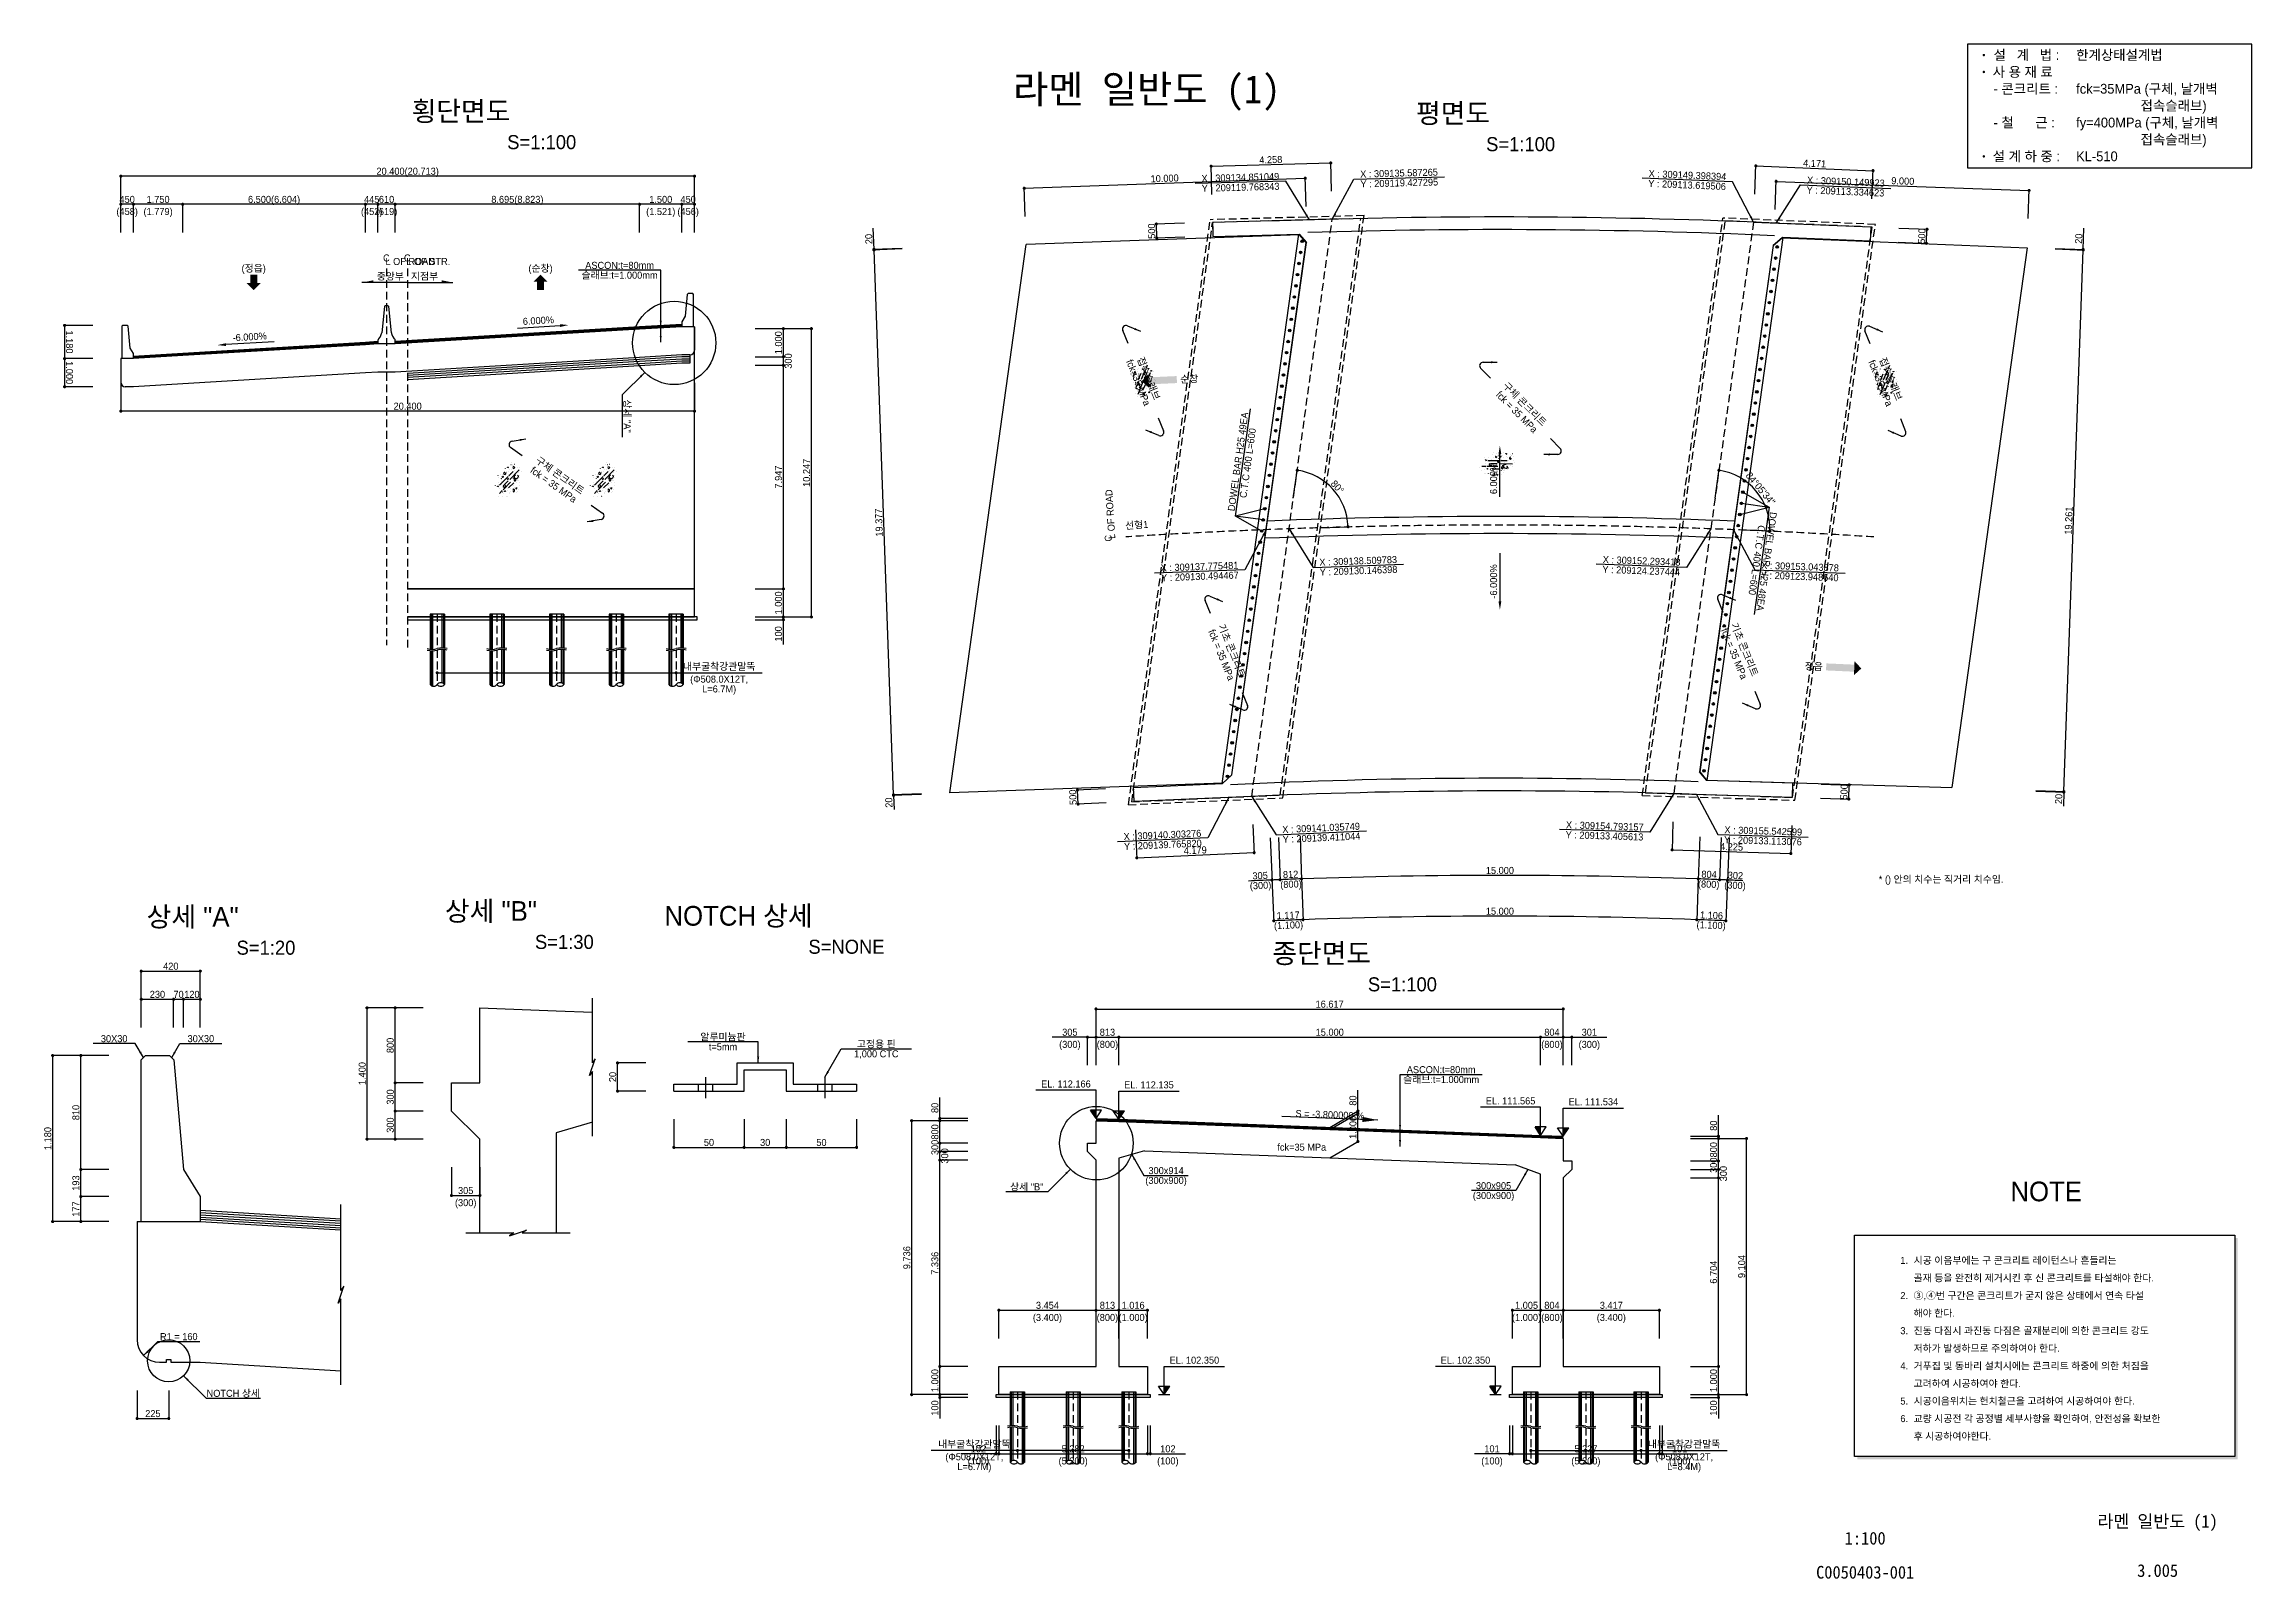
# Model space of a CAD drawing. Extents: x 2629709 to 3675628, y 1179 to 102095.
# Drawn here: x 2629709 to 2708218, y 2357 to 56900 of the extents above; entities that cross this region are included whole.
import ezdxf
from ezdxf.enums import TextEntityAlignment as Align

# ---------------------------------------------------------------- set-up
doc = ezdxf.new("R2010")
doc.units = 0
doc.header["$LTSCALE"] = 550
doc.header["$MEASUREMENT"] = 0
doc.linetypes.add('A-DASHD01', pattern=[0.75, 0.5, -0.25])
doc.layers.get('0').update_dxf_attribs({"linetype": 'CONTINUOUS'})
for name, color, linetype in [('CS-CNTL', 1, 'A-DASHD01'), ('CS-CONC-MAJR', 4, 'CONTINUOUS'), ('CS-CONC-MINR', 3, 'A-DASHD01'), ('CS-CUTL', 1, 'CONTINUOUS'), ('CS-DIML', 1, 'CONTINUOUS'), ('CS-DIMT', 3, 'CONTINUOUS'), ('CS-LEAD', 1, 'CONTINUOUS'), ('CS-LEAT', 7, 'CONTINUOUS'), ('CS-MISC', 3, 'CONTINUOUS'), ('CS-NOTE', 3, 'CONTINUOUS'), ('CS-PATT', 1, 'CONTINUOUS'), ('CS-RBAR-MAJR', 6, 'CONTINUOUS'), ('CS-SYMB', 3, 'CONTINUOUS'), ('CS-TEXT', 3, 'CONTINUOUS'), ('CZ-TEX1', 6, 'CONTINUOUS'), ('CZ-TEX2', 3, 'CONTINUOUS'), ('TITLE-TEXT', 7, 'CONTINUOUS')]:
    doc.layers.add(name, color=color, linetype=linetype)
doc.styles.add('A_STANDARD', font='Dotum.ttf')
doc.styles.add('TB_TEXT', font='DotumChe.ttf')
doc.styles.add('돋움', font='Dotum.ttf')

msp = doc.modelspace()

# ---------------------------------------------------------------- texts
at = {"layer": 'CS-DIMT', "style": 'A_STANDARD'}
for s, rotation, p in [('4.258', 361.54597, (2673333, 52670)), ('4.171', 357.66001, (2692667, 52537)), ('10.000', 362.04628, (2669559, 52007)), (' X : 309134.851049 ', 361.54597, (2672251, 52039)), (' X : 309135.587265 ', 361.54597, (2677894, 52193)), (' X : 309149.398394 ', 357.66001, (2688143, 52122)), (' X : 309150.149923 ', 357.66001, (2693776, 51890)), ('9.000', 357.95372, (2695801, 51912)), ('500', 451.54597, (2669218, 50258)), ('500', 447.66001, (2696605, 50075)), ('20', 452.04628, (2659158, 49979)), ('20', 447.95372, (2702186, 49982)), ('6.000%', 3.43363, (2647291, 46953)), ('1.180', 270, (2630486, 46315)), ('-6.000%', 3.43363, (2637024, 46374)), ('1.000', 90, (2655946, 46289)), ('1.000', 270, (2630486, 45225)), ('상세 "A"', 270, (2650319, 43685)), ('DOWEL BAR H25 49EA', 442.04628, (2672289, 42044)), ('C.T.C 400 L=600', 442.04628, (2672635, 41995)), ('7.947', 90, (2655946, 41515)), ('10.247', 90, (2656946, 41665)), (' 84°05\'34"', 310.00022, (2690623, 41057)), (' 80°', 312.04628, (2675576, 41115)), ('19.377', 452.04628, (2659518, 39902)), ('DOWEL BAR H25 48EA', 262.04672, (2690839, 38531)), ('19.261', 447.95372, (2701828, 39962)), ('C.T.C 400 L=600', 262.04672, (2690492, 38579)), (' X : 309137.775481 ', 362.04628, (2670800, 38209)), (' X : 309138.509783 ', 362.04628, (2676443, 38412)), (' X : 309152.293418 ', 357.95372, (2686513, 38412)), (' X : 309153.043878 ', 357.95372, (2692147, 38209)), ('1.000', 90, (2655946, 37042)), ('20', 452.04628, (2659873, 29949)), ('500', 452.52268, (2666417, 30140)), ('500', 448.23312, (2693841, 30323)), ('20', 447.95372, (2701474, 30068)), (' X : 309141.035749 ', 362.52268, (2675125, 28922)), (' X : 309154.793157 ', 358.23312, (2685204, 28988)), (' X : 309155.542599 ', 358.23312, (2690840, 28813)), (' X : 309140.303276 ', 362.52268, (2669483, 28672)), ('4.179', 362.52268, (2670649, 28124)), ('4.225', 358.23312, (2689713, 28249)), ('305', 362.46494, (2672956, 27225)), ('812', 362.1571, (2674040, 27268)), ('15.000', 360, (2681478, 27409)), ('804', 357.844, (2688912, 27269)), ('302', 357.57219, (2689848, 27231)), ('1.117', 362.19865, (2673953, 25814)), ('15.000', 360, (2681478, 25959)), ('1.106', 357.80286, (2688998, 25814)), ('800', 90, (2642142, 21315)), ('1.400', 90, (2641142, 20315)), ('300', 90, (2642142, 19482)), ('20', 90, (2650051, 20192)), ('810', 90, (2630963, 18930)), ('80', 90, (2661510, 19094)), ('S = -3.800000 %', -2.17619, (2675427, 18728)), ('80', 90, (2676377, 19355)), ('1.180', 90, (2629963, 18005)), ('300', 90, (2642142, 18482)), ('300', 90, (2642142, 18482)), ('800', 90, (2661510, 18239)), ('1.000', 90, (2676377, 18400)), ('80', 90, (2689200, 18462)), ('300', 90, (2661510, 17689)), ('800', 90, (2689200, 17607)), ('300', 90, (2689200, 17057)), ('193', 90, (2630963, 16422)), ('177', 90, (2630963, 15498)), ('9.736', 90, (2660510, 13771)), ('7.336', 90, (2661510, 13571)), ('6.704', 90, (2689200, 13255)), ('9.104', 90, (2690200, 13455)), ('1.000', 90, (2661510, 9403)), ('1.000', 90, (2689200, 9403)), ('100', 90, (2661510, 8428)), ('100', 90, (2689200, 8428))]:
    msp.add_text(s, height=250, rotation=rotation, dxfattribs=at).set_placement(p, align=Align.CENTER)
for s, p in [('20.400(20.713)', (2642636, 52259)), ('450', (2632661, 51259)), ('1.750', (2633761, 51259)), ('6.500(6.604)', (2637886, 51259)), ('445', (2641358, 51259)), ('610', (2641886, 51259)), ('8.695(8.823)', (2646538, 51259)), ('1.500', (2651636, 51259)), ('450', (2652611, 51259)), ('(정읍)', (2637161, 48809)), ('중앙부', (2642019, 48527)), ('지점부', (2643237, 48527)), ('(순창)', (2647361, 48809)), ('ASCON:t=80mm', (2650173, 48914)), ('20.400', (2642636, 43909)), ('내부굴착강관말뚝', (2653714, 34659)), ('(Φ508.0X12T,', (2653714, 34209)), ('L=6.7M)', (2653714, 33859)), ('420', (2634213, 24005)), ('230', (2633738, 23005)), ('70', (2634488, 23005)), ('120', (2634963, 23005)), ('16.617', (2675423, 22658)), ('30X30', (2632199, 21430)), ('30X30', (2635283, 21430)), ('알루미늄판', (2653851, 21492)), ('고정용 핀', (2659303, 21242)), ('305', (2666185, 21658)), ('813', (2667521, 21658)), ('15.000', (2675427, 21658)), ('804', (2683329, 21658)), ('301', (2684658, 21658)), ('ASCON:t=80mm', (2679390, 20328)), ('EL. 112.166', (2666045, 19819)), ('EL. 112.135', (2668997, 19788)), ('EL. 111.565', (2681857, 19218)), ('EL. 111.534', (2684802, 19187)), ('50', (2653351, 17742)), ('30', (2655351, 17742)), ('50', (2657351, 17742)), ('fck=35 MPa', (2674432, 17573)), ('300x914', (2669607, 16741)), ('305', (2644700, 16032)), ('상세 "B"', (2664653, 16164)), ('300x905', (2681252, 16205)), ('3.454', (2665388, 11953)), ('813', (2667521, 11953)), ('1.016', (2668435, 11953)), ('1.005', (2682425, 11953)), ('804', (2683329, 11953)), ('3.417', (2685440, 11953)), ('R1 = 160', (2634497, 10839)), ('EL. 102.350', (2670613, 10003)), ('EL. 102.350', (2680252, 10003)), ('NOTCH 상세', (2636435, 8825)), ('225', (2633576, 8105)), ('내부굴착강관말뚝', (2662789, 7020)), ('102', (2662935, 6853)), ('5.282', (2666302, 6853)), ('102', (2669670, 6853)), ('101', (2681197, 6853)), ('5.227', (2684536, 6853)), ('내부굴착강관말뚝', (2688028, 7020)), ('101', (2687875, 6853)), ('(Φ508.0X12T,', (2662789, 6570)), ('L=6.7M)', (2662789, 6220)), ('(Φ508.0X12T,', (2688028, 6570)), ('L=8.4M)', (2688028, 6220))]:
    msp.add_text(s, height=250, dxfattribs=at).set_placement(p, align=Align.CENTER)
for s, rotation, p in [(' Y : 209119.768343 ', 361.54597, (2672253, 51939)), (' Y : 209119.427295 ', 361.54597, (2677897, 52093)), (' Y : 209113.619506 ', 357.66001, (2688139, 52022)), (' Y : 209113.334623 ', 357.66001, (2693772, 51790)), ('300', 90, (2656046, 45639)), (' Y : 209130.494467 ', 362.04628, (2670804, 38109)), (' Y : 209130.146398 ', 362.04628, (2676447, 38312)), (' Y : 209124.237444 ', 357.95372, (2686509, 38312)), (' Y : 209123.948640 ', 357.95372, (2692144, 38109)), (' Y : 209139.765820 ', 362.52268, (2669487, 28572)), (' Y : 209139.411044 ', 362.52268, (2675129, 28822)), (' Y : 209133.405613 ', 358.23312, (2685201, 28888)), (' Y : 209133.113076 ', 358.23312, (2690837, 28713)), ('(300)', 362.46494, (2672960, 27125)), ('(800)', 362.1571, (2674044, 27169)), ('(800)', 357.844, (2688908, 27169)), ('(300)', 357.57219, (2689844, 27131)), ('(1.100)', 362.19865, (2673957, 25714)), ('(1.100)', 357.80286, (2688994, 25714)), ('300', 90, (2661610, 17389)), ('300', 90, (2689300, 16757))]:
    msp.add_text(s, height=250, rotation=rotation, dxfattribs=at).set_placement(p, align=Align.TOP_CENTER)
for s, p in [('(458)', (2632661, 51078)), ('(1.779)', (2633761, 51078)), ('(452)', (2641358, 51078)), ('(619)', (2641886, 51078)), ('(1.521)', (2651636, 51078)), ('(456)', (2652611, 51078)), ('슬래브:t=1.000mm', (2650173, 48814)), ('t=5mm', (2653851, 21392)), ('(300)', (2666185, 21477)), ('(800)', (2667521, 21477)), ('(800)', (2683329, 21477)), ('(300)', (2684658, 21477)), ('1,000 CTC', (2659303, 21142)), ('슬래브:t=1.000mm', (2679390, 20228)), ('(300x900)', (2669607, 16641)), ('(300)', (2644700, 15851)), ('(300x900)', (2681252, 16105)), ('(3.400)', (2665388, 11772)), ('(800)', (2667521, 11772)), ('(1.000)', (2668435, 11772)), ('(1.000)', (2682425, 11772)), ('(800)', (2683329, 11772)), ('(3.400)', (2685440, 11772)), ('(100)', (2662935, 6672)), ('(5.200)', (2666302, 6672)), ('(100)', (2669670, 6672)), ('(100)', (2681197, 6672)), ('(5.200)', (2684536, 6672)), ('(100)', (2687875, 6672))]:
    msp.add_text(s, height=250, dxfattribs=at).set_placement(p, align=Align.TOP_CENTER)
msp.add_text('순창', height=250, rotation=722.59195, dxfattribs=at).set_placement((2670759, 44889), align=Align.RIGHT)
for s, rotation, p in [('6.000%', 450, (2681378, 40909)), ('-6.000%', 450, (2681378, 37194)), ('100', 90, (2655946, 35667)), ('정읍', 717.40805, (2692310, 34677))]:
    msp.add_text(s, height=250, rotation=rotation, dxfattribs=at).set_placement(p)
msp.add_text('* () 안의 치수는 직거리 치수임.', height=250, dxfattribs=at).set_placement((2699384, 27095), align=Align.RIGHT)
at = {"layer": 'CS-DIMT', "char_height": 250, "attachment_point": 8, "style": 'A_STANDARD'}
for s, insert, rotation in [('\\A1;\\A1;fck=35 MPa}', (2668501, 44824), 292.04626), ('\\A1;접속슬래브', (2668849, 44964), 292.04626), ('\\A1;\\A1;fck=35 MPa}', (2694894, 44806), 292.04675), ('\\A1;접속슬래브', (2695241, 44947), 292.04675), ('\\A1;\\A1;fck = 35 MPa ', (2647751, 41140), 324.50647), ('\\A1;구체 콘크리트', (2647968, 41445), 324.50647)]:
    msp.add_mtext(s, dxfattribs=dict(at, insert=insert, rotation=rotation))
at = {"layer": 'CS-NOTE', "style": 'A_STANDARD'}
for s, p in [('1.', (2695991, 13550)), ('2.', (2695991, 12300)), ('3.', (2695991, 11050)), ('4.', (2695991, 9800)), ('5.', (2695991, 8550)), ('6.', (2695991, 7925))]:
    msp.add_text(s, height=250, dxfattribs=at).set_placement(p, align=Align.RIGHT)
for s, p in [('시공 이음부에는 구 콘크리트 레이턴스나 흔들리는', (2696191, 13550)), ('③,④번 구간은 콘크리트가 굳지 않은 상태에서 연속 타설', (2696191, 12300)), ('골재 등을 완전히 제거시킨 후 신 콘크리트를 타설해야 한다.', (2696191, 12925)), ('해야 한다.', (2696191, 11675)), ('진동 다짐시 과진동 다짐은 골재분리에 의한 콘크리트 강도', (2696191, 11050)), ('저하가 발생하므로 주의하여야 한다.', (2696191, 10425)), ('거푸집 및 동바리 설치시에는 콘크리트 하중에 의한 처짐을', (2696191, 9800)), ('고려하여 시공하여야 한다.', (2696191, 9175)), ('시공이음위치는 헌치철근을 고려하여 시공하여야 한다.', (2696191, 8550)), ('교량 시공전 각 공정별 세부사항을 확인하여, 안전성을 확보한', (2696191, 7925)), ('후 시공하여야한다.', (2696191, 7300))]:
    msp.add_text(s, height=250, dxfattribs=at).set_placement(p)
at = {"layer": 'CS-SYMB', "char_height": 250, "attachment_point": 8, "style": 'A_STANDARD'}
for s, insert, rotation in [('\\A1;구체 콘크리트', (2682254, 44001), 314.80428), ('\\A1;\\A1;fck = 35 MPa ', (2681988, 43737), 314.80428), ('\\A1;기초 콘크리트', (2671806, 35285), 292.04626), ('\\A1;\\A1;fck = 35 MPa ', (2689692, 35190), 292.04675), ('\\A1;기초 콘크리트', (2690040, 35330), 292.04675), ('\\A1;\\A1;fck = 35 MPa ', (2671458, 35145), 292.04626)]:
    msp.add_mtext(s, dxfattribs=dict(at, insert=insert, rotation=rotation))
at = {"layer": 'CS-TEXT', "style": 'A_STANDARD'}
for s, p in [('C', (2641761, 49177)), ('L OF ROAD', (2641846, 49052)), ('C', (2642503, 49177)), ('L OF STR.', (2642588, 49052))]:
    msp.add_text(s, height=250, dxfattribs=at).set_placement(p)
for s, rotation, p in [('L OF ROAD', 453.63218, (2667803, 39323)), ('C', 453.63218, (2667683, 39230)), ('선형1', 363.63218, (2668157, 39661))]:
    msp.add_text(s, height=250, rotation=rotation, dxfattribs=at).set_placement(p)
at = {"layer": 'CZ-TEX1', "style": 'A_STANDARD'}
for s, p in [('횡단면도', (2644534, 54168)), ('평면도', (2679812, 54096)), ('상세 "A"', (2634991, 25538)), ('상세 "B"', (2645598, 25743)), ('NOTCH 상세', (2654402, 25571)), ('종단면도', (2675142, 24236)), ('NOTE', (2700904, 15775))]:
    msp.add_text(s, height=700, dxfattribs=at).set_placement(p, align=Align.CENTER)
at = {"layer": 'CZ-TEX2', "style": 'A_STANDARD'}
for s, p in [('S=1:100', (2646176, 53168)), ('S=1:100', (2680988, 53096)), ('S=1:30', (2647163, 24743)), ('S=1:20', (2636552, 24538)), ('S=NONE', (2656888, 24571)), ('S=1:100', (2676784, 23236))]:
    msp.add_text(s, height=500, dxfattribs=at).set_placement(p)
at = {"layer": 'TITLE-TEXT', "style": 'TB_TEXT'}
for s, height, p in [('라멘 일반도 (1)', 1000, (2668918, 55300)), ('1:100', 450, (2694468, 3800)), ('라멘 일반도 (1)', 450, (2704868, 4400)), ('C0050403-001', 450, (2694468, 2589)), ('3.005', 450, (2704868, 2650))]:
    msp.add_text(s, height=height, dxfattribs=at).set_placement(p, align=Align.MIDDLE_CENTER)

# ---------------------------------------------------------------- blocks, each defined once
blk = doc.blocks.new('CXRECON')
for p, q in [((-5.851032, 2.537886), (-5.848444, 2.547545)), ((-5.848444, 2.547545), (-5.845856, 2.557205)), ((-5.751693, 1.416206), (-5.744033, 1.422633)), ((-5.744033, 1.422633), (-5.736372, 1.429061)), ((-5.097763, -2.526468), (-0.41422, 2.157075)), ((-4.619188, 3.411384), (-4.614962, 3.420447)), ((-3.9673, 0.955802), (-3.960229, 0.962874)), ((-3.960229, 0.962874), (-3.953158, 0.969945)), ((-3.38897, 3.374389), (-3.379907, 3.378616)), ((-3.379907, 3.378616), (-3.370844, 3.382842)), ((-1.983404, 6.46133), (-1.982532, 6.471292)), ((-1.982532, 6.471292), (-1.98166, 6.481254)), ((-1.848821, 3.030535), (-1.838821, 3.030535)), ((-1.761395, 2.4861), (-1.757168, 2.495163)), ((-1.757168, 2.495163), (-1.752942, 2.504226)), ((-1.621195, 4.896884), (-1.618607, 4.906543)), ((-1.052663, 0.743846), (-1.050075, 0.753506)), ((-1.050075, 0.753506), (-1.047487, 0.763165)), ((-0.362134, 3.320937), (-0.359546, 3.330596)), ((-0.359546, 3.330596), (-0.356958, 3.340255)), ((-0.141915, 4.592665), (-0.139327, 4.602324)), ((-0.090866, 2.48043), (2.227863, 4.799159)), ((0.328395, 5.898027), (0.330983, 5.907686)), ((0.329102, 0.581558), (5.446292, 5.698747)), ((0.330983, 5.907686), (0.333571, 5.917345)), ((0.892052, 0.381441), (0.900244, 0.387177)), ((0.900244, 0.387177), (0.908435, 0.392913)), ((0.987654, 3.60612), (0.988526, 3.616082)), ((0.988526, 3.616082), (0.989397, 3.626044)), ((1.018924, 8.475117), (1.021512, 8.484776)), ((1.021512, 8.484776), (1.024101, 8.494435)), ((1.061643, 5.984746), (1.068714, 5.991817)), ((1.068714, 5.991817), (1.075785, 5.998888)), ((1.486342, 9.450894), (1.490568, 9.459957)), ((1.738179, 8.474135), (1.748179, 8.474135)), ((1.801551, 8.174562), (1.81121, 8.17715)), ((1.81121, 8.17715), (1.82087, 8.179738)), ((2.227395, 3.129346), (2.233823, 3.137006)), ((2.233823, 3.137006), (2.240251, 3.144666)), ((2.658398, 2.927885), (2.664134, 2.936076)), ((2.664134, 2.936076), (2.66987, 2.944268)), ((2.776041, 5.331488), (2.780267, 5.340551)), ((2.780267, 5.340551), (2.784493, 5.349614)), ((2.977981, 8.634162), (2.987943, 8.635034)), ((2.987943, 8.635034), (2.997905, 8.635905)), ((3.958712, 0.75091), (3.959584, 0.760872)), ((3.959584, 0.760872), (3.960455, 0.770834)), ((4.464946, 4.901028), (4.472606, 4.907456)), ((4.472606, 4.907456), (4.480266, 4.913884)), ((4.671555, 0.714504), (4.680618, 0.71873)), ((4.674451, 7.134424), (4.683514, 7.13865)), ((4.680618, 0.71873), (4.689681, 0.722956)), ((4.683514, 7.13865), (4.692577, 7.142876)), ((4.866823, 0.04987), (4.876482, 0.052458)), ((4.876482, 0.052458), (4.886141, 0.055047)), ((5.126764, 4.103987), (5.129352, 4.113646)), ((5.129352, 4.113646), (5.13194, 4.123306)), ((5.42648, 2.52751), (5.43148, 2.53617)), ((5.43148, 2.53617), (5.43648, 2.544831)), ((5.817293, 6.681077), (5.819881, 6.690736)), ((5.81934, 1.415999), (5.821928, 1.425658)), ((5.819881, 6.690736), (5.822469, 6.700396)), ((6.444395, 4.892204), (6.446132, 4.902052)), ((6.446132, 4.902052), (6.447868, 4.9119)), ((-7.232091, -2.616294), (-7.229503, -2.606635)), ((-7.229503, -2.606635), (-7.226914, -2.596976)), ((-5.884535, -1.314253), (-5.883664, -1.304291)), ((-5.883664, -1.304291), (-5.882792, -1.294329)), ((-5.600266, -3.544687), (-5.592605, -3.538259)), ((-5.592605, -3.538259), (-5.584945, -3.531831)), ((-5.448838, -8.50558), (-5.441178, -8.499152)), ((-5.441178, -8.499152), (-5.433517, -8.492724)), ((-5.435821, -2.413065), (-5.425821, -2.413065)), ((-5.138004, -6.887754), (-3.65921, -5.40896)), ((-5.009131, -4.478694), (-5.004905, -4.469631)), ((-5.004905, -4.469631), (-5.000679, -4.460568)), ((-4.247074, -2.392191), (-4.237415, -2.389603)), ((-4.237415, -2.389603), (-4.227755, -2.387015)), ((-4.014372, -0.716292), (-4.011784, -0.706632)), ((-3.719433, -8.5981), (-3.715207, -8.589037)), ((-3.715207, -8.589037), (-3.710981, -8.579974)), ((-3.600812, -6.011194), (-3.595076, -6.003002)), ((-3.595076, -6.003002), (-3.589341, -5.994811)), ((-3.391865, -3.045531), (-3.382802, -3.041305)), ((-3.382802, -3.041305), (-3.373739, -3.037079)), ((-3.197284, -4.947034), (0.829977, -0.919772)), ((-3.124251, -6.987424), (-3.121663, -6.977765)), ((-3.121663, -6.977765), (-3.119075, -6.968105)), ((-2.913477, -4.169462), (-2.912606, -4.159501)), ((-2.912606, -4.159501), (-2.911734, -4.149539)), ((-2.64301, -2.390554), (-0.408553, -0.156097)), ((-2.433722, -4.410334), (-2.431134, -4.400674)), ((-2.431134, -4.400674), (-2.428546, -4.391015)), ((-1.743193, -1.833244), (-1.740605, -1.823584)), ((-1.740605, -1.823584), (-1.738016, -1.813925)), ((-1.284968, -8.392007), (-1.28238, -8.382348)), ((-1.28238, -8.382348), (-1.279791, -8.372688)), ((-0.968303, -4.41487), (-0.965715, -4.405211)), ((-0.968303, -5.32863), (-0.965715, -5.318971)), ((-0.864949, -8.292944), (-0.855886, -8.288718)), ((-0.855886, -8.288718), (-0.846823, -8.284492)), ((-0.849983, -0.317764), (-0.846563, -0.308367)), ((-0.846563, -0.308367), (-0.843143, -0.29897)), ((-0.471696, -1.633306), (-0.46747, -1.624243)), ((-0.46747, -1.624243), (-0.463244, -1.61518)), ((-0.240475, -3.931698), (2.485078, -1.206145)), ((-0.055167, -3.414033), (-0.052579, -3.404374)), ((0.057581, -7.024672), (0.058452, -7.01471)), ((0.058452, -7.01471), (0.059324, -7.004748)), ((0.413558, -6.563172), (0.42352, -6.562301)), ((0.42352, -6.562301), (0.433482, -6.561429)), ((0.818002, -5.752713), (0.822228, -5.74365)), ((0.822228, -5.74365), (0.826454, -5.734586)), ((0.989612, -4.240716), (0.9922, -4.231056)), ((2.362515, -2.944283), (2.371176, -2.939283)), ((2.364647, -6.204373), (2.367235, -6.194714)), ((2.367235, -6.194714), (2.369823, -6.185055)), ((2.371176, -2.939283), (2.379836, -2.934283)), ((3.055176, -3.627283), (3.057764, -3.617624)), ((3.057764, -3.617624), (3.060352, -3.607965)), ((3.745705, -1.050193), (3.748294, -1.040534)), ((3.748294, -1.040534), (3.750882, -1.030875)), ((4.130943, -6.345009), (4.137371, -6.337349)), ((4.137371, -6.337349), (4.143799, -6.329688)), ((4.616373, -0.059865), (4.624034, -0.053437)), ((4.624034, -0.053437), (4.631694, -0.047009)), ((4.668659, -5.705417), (4.677722, -5.70119)), ((4.677722, -5.70119), (4.686785, -5.696964)), ((4.767801, -5.020757), (4.775461, -5.014329)), ((4.775461, -5.014329), (4.783122, -5.007902)), ((5.355437, -2.907325), (5.359663, -2.898262)), ((5.359663, -2.898262), (5.36389, -2.889199)), ((5.38733, -1.102714), (5.389066, -1.092866)), ((5.389066, -1.092866), (5.390802, -1.083018))]:
    blk.add_line(p, q)
for points in [[(-3.566539, 2.231494), (-3.675179, 2.058975), (-3.686539, 1.911494), (-3.585089, 1.76591), (-3.366539, 1.711494), (-3.157318, 1.806936), (-3.046539, 2.031494), (-3.070589, 2.241918), (-3.166539, 2.351494)], [(-2.277934, 4.28244), (-2.608996, 4.18211), (-2.837934, 4.04244), (-2.897751, 3.68492), (-2.397934, 3.32244), (-1.892488, 3.416346), (-1.637934, 3.84244), (-1.664775, 4.177286), (-1.757934, 4.28244)], [(-0.958798, 1.087352), (-0.983764, 0.869867), (-0.878798, 0.687352), (-0.663467, 0.605766), (-0.438798, 0.687352), (-0.316866, 1.033845), (-0.558798, 1.287352)], [(-0.873262, 6.859953), (-0.855306, 6.965297), (-0.793262, 7.059953), (-0.679376, 7.130771), (-0.553262, 7.139953), (-0.373504, 6.960817), (-0.473262, 6.699953)], [(2.445796, 7.406973), (2.153469, 7.279926), (2.005796, 6.966973), (2.110592, 6.631689), (2.445796, 6.446973), (2.779722, 6.496356), (2.965796, 6.686973), (2.999504, 6.94925), (2.885796, 7.206973)], [(2.27784, 1.108099), (2.295796, 1.213443), (2.35784, 1.308099), (2.471726, 1.378917), (2.59784, 1.388099), (2.777598, 1.208963), (2.67784, 0.948099)], [(3.381617, 2.837496), (2.787248, 2.439128), (2.661617, 1.797496), (2.853516, 1.434227), (3.261617, 1.157496), (3.957451, 1.105425), (4.661617, 1.477496), (5.071687, 2.035374), (5.061617, 2.317496), (4.875898, 2.52002), (4.421617, 2.757496)], [(2.838332, 0.664018), (2.708987, 0.446206), (2.718332, 0.144018), (2.927255, -0.144373), (3.238332, -0.215982), (3.550919, 0.000506), (3.598332, 0.424018), (3.495334, 0.628576), (3.358332, 0.744018)], [(-6.217461, -3.281), (-6.199506, -3.175657), (-6.137461, -3.081), (-6.023575, -3.010182), (-5.897461, -3.001), (-5.717704, -3.180137), (-5.817461, -3.441)], [(-2.55502, -2.649097), (-2.886081, -2.749427), (-3.11502, -2.889097), (-3.174836, -3.246617), (-2.67502, -3.609097), (-2.169573, -3.515191), (-1.91502, -3.089097), (-1.94186, -2.754251), (-2.03502, -2.649097)], [(-2.430628, -5.868774), (-2.412672, -5.763431), (-2.350628, -5.668774), (-2.236742, -5.597956), (-2.110628, -5.588774), (-1.930871, -5.767911), (-2.030628, -6.028774)], [(2.01089, -5.363698), (2.11122, -5.69476), (2.25089, -5.923698), (2.608411, -5.983515), (2.97089, -5.483698), (2.876985, -4.978252), (2.45089, -4.723698), (2.116045, -4.750538), (2.01089, -4.843698)], [(3.537973, -3.952404), (3.513006, -4.169889), (3.617973, -4.352404), (3.833304, -4.43399), (4.057973, -4.352404), (4.179904, -4.005911), (3.937973, -3.752404)]]:
    blk.add_lwpolyline(points)
blk = doc.blocks.new('CSBSEC1')
at = {"layer": 'CS-RBAR-MAJR', "const_width": 0.45}
blk.add_lwpolyline([(0.225, 0, 1), (-0.225, 0, 1)], format="xyb", close=True, dxfattribs=at)
at = {"layer": 'CS-RBAR-MAJR'}
blk.add_circle((0, 0), 0.45, dxfattribs=at)
blk = doc.blocks.new('CXDIMDT2')
at = {"layer": 'CS-MISC', "const_width": 0.5}
blk.add_lwpolyline([(0.25, 0, 1), (-0.25, 0, 1)], format="xyb", close=True, dxfattribs=at)
blk = doc.blocks.new('A$Cc22b2ba3')
at = {"layer": 'CS-LEAT', "linetype": 'ByBlock'}
blk.add_lwpolyline([(-10615, -4900), (-500, -4900), (-500, -500), (-10615, -500)], close=True, dxfattribs=at)
at = {"layer": 'CS-NOTE', "linetype": 'ByBlock', "const_width": 43.7}
for points in [[(-10054, -887, 1), (-10011, -887, 1)], [(-10054, -1487, 1), (-10011, -1487, 1)], [(-10054, -4487, 1), (-10011, -4487, 1)]]:
    blk.add_lwpolyline(points, format="xyb", close=True, dxfattribs=at)
at = {"layer": 'CS-NOTE', "linetype": 'ByBlock', "style": '돋움'}
for s, p in [('설   계   법 : ', (-9684, -1060)), ('한계상태설계법', (-6747, -1060)), ('사 용 재 료', (-9716, -1660)), ('- 콘크리트 :', (-9684, -2260)), ('fck=35MPa (구체, 날개벽', (-6747, -2260)), ('- 철      근 :', (-9684, -3460)), ('fy=400MPa (구체, 날개벽', (-6747, -3460)), ('                  접속슬래브)', (-6747, -2860)), ('                  접속슬래브)', (-6747, -4060)), ('설 계 하 중 :', (-9716, -4660)), ('KL-510', (-6747, -4660))]:
    blk.add_text(s, height=350, dxfattribs=at).set_placement(p)

# ---------------------------------------------------------------- linework, layer by layer
at = {"layer": 'CS-CNTL', "linetype": 'A-DASHD01'}
for p, q in [((2641886, 48927), (2641886, 35542)), ((2642628, 48927), (2642628, 35442)), ((2643688, 36642), (2643688, 35417)), ((2645811, 36642), (2645811, 35417)), ((2647933, 36642), (2647933, 35417)), ((2650056, 36642), (2650056, 35417)), ((2652181, 36642), (2652181, 35417)), ((2643688, 35417), (2643688, 35417)), ((2643688, 35367), (2643688, 35367)), ((2643688, 35367), (2643688, 34142)), ((2645811, 35417), (2645811, 35417)), ((2645811, 35367), (2645811, 35367)), ((2645811, 35367), (2645811, 34142)), ((2647933, 35417), (2647933, 35417)), ((2647933, 35367), (2647933, 35367)), ((2647933, 35367), (2647933, 34142)), ((2650056, 35417), (2650056, 35417)), ((2650056, 35367), (2650056, 35367)), ((2650056, 35367), (2650056, 34142)), ((2652181, 35417), (2652181, 35417)), ((2652181, 35367), (2652181, 35367)), ((2652181, 35367), (2652181, 34142)), ((2664321, 9003), (2664321, 7778)), ((2666302, 9003), (2666302, 7778)), ((2668283, 9003), (2668283, 7778)), ((2682576, 9003), (2682576, 7778)), ((2684536, 9003), (2684536, 7778)), ((2686496, 9003), (2686496, 7778)), ((2664321, 7778), (2664321, 7778)), ((2664321, 7728), (2664321, 7728)), ((2664321, 7728), (2664321, 6503)), ((2666302, 7778), (2666302, 7778)), ((2666302, 7728), (2666302, 7728)), ((2666302, 7728), (2666302, 6503)), ((2668283, 7778), (2668283, 7778)), ((2668283, 7728), (2668283, 7728)), ((2668283, 7728), (2668283, 6503)), ((2682576, 7778), (2682576, 7778)), ((2682576, 7728), (2682576, 7728)), ((2682576, 7728), (2682576, 6503)), ((2684536, 7778), (2684536, 7778)), ((2684536, 7728), (2684536, 7728)), ((2684536, 7728), (2684536, 6503)), ((2686496, 7778), (2686496, 7778)), ((2686496, 7728), (2686496, 7728)), ((2686496, 7728), (2686496, 6503))]:
    msp.add_line(p, q, dxfattribs=at)
at = {"layer": 'CS-CNTL'}
msp.add_arc((2681478, -170191), 210000, 86.37015, 93.63218, dxfattribs=at)
at = {"layer": 'CS-CONC-MAJR'}
for p, q in [((2675517, 50678), (2671261, 50563)), ((2671261, 50563), (2671274, 50063)), ((2690499, 50574), (2694667, 50404)), ((2694667, 50404), (2694646, 49904)), ((2661912, 30292), (2664635, 49779)), ((2674347, 50126), (2664635, 49779)), ((2671274, 50063), (2674336, 50146)), ((2671604, 30619), (2674332, 50146)), ((2671945, 30932), (2674589, 49855)), ((2671950, 30929), (2674595, 49857)), ((2674336, 50146), (2674595, 49857)), ((2674589, 49855), (2674347, 50126)), ((2691191, 49747), (2688577, 31034)), ((2691196, 49744), (2688582, 31035)), ((2691534, 50032), (2688837, 30727)), ((2691533, 50032), (2691191, 49747)), ((2691196, 49744), (2691517, 50012)), ((2691517, 50012), (2700223, 49656)), ((2694646, 49904), (2691533, 50032)), ((2700223, 49656), (2697544, 30479)), ((2652573, 48009), (2652506, 47229)), ((2652606, 48039), (2652573, 48009)), ((2652776, 48039), (2652606, 48039)), ((2652806, 48009), (2652776, 48039)), ((2652806, 47229), (2652806, 48009)), ((2641808, 47574), (2641713, 46645)), ((2641937, 47597), (2641834, 47597)), ((2642059, 46645), (2641963, 47574)), ((2652506, 47229), (2652386, 47036)), ((2652806, 47036), (2652806, 47229)), ((2632496, 46905), (2632466, 46875)), ((2632466, 46875), (2632466, 46095)), ((2632666, 46905), (2632496, 46905)), ((2632698, 46875), (2632666, 46905)), ((2632766, 46095), (2632698, 46875)), ((2641581, 46327), (2641136, 46300)), ((2641581, 46370), (2641581, 46247)), ((2641666, 46521), (2641599, 46428)), ((2642172, 46428), (2642106, 46521)), ((2650886, 46849), (2642191, 46327)), ((2650886, 46833), (2642191, 46311)), ((2650886, 46817), (2642191, 46295)), ((2650886, 46801), (2642191, 46279)), ((2650886, 46785), (2642191, 46263)), ((2650886, 46769), (2642191, 46247)), ((2642191, 46247), (2642191, 46370)), ((2652386, 46939), (2650886, 46849)), ((2652386, 46923), (2650886, 46833)), ((2652386, 46907), (2650886, 46817)), ((2652386, 46891), (2650886, 46801)), ((2652386, 46875), (2650886, 46785)), ((2652386, 46859), (2650886, 46769)), ((2652386, 47036), (2652386, 46859)), ((2652836, 46859), (2652386, 46859)), ((2652806, 46859), (2652806, 47036)), ((2652836, 46859), (2652806, 46859)), ((2652836, 46859), (2652836, 46019)), ((2652836, 37542), (2652836, 46859)), ((2632886, 45725), (2632436, 45725)), ((2632436, 45725), (2632436, 44885)), ((2632466, 46095), (2632466, 45902)), ((2632466, 45902), (2632466, 45725)), ((2632886, 45902), (2632766, 46095)), ((2634636, 45910), (2632886, 45805)), ((2632886, 45725), (2632886, 45902)), ((2634636, 45894), (2632886, 45789)), ((2634636, 45878), (2632886, 45773)), ((2634636, 45862), (2632886, 45757)), ((2634636, 45846), (2632886, 45741)), ((2634636, 45830), (2632886, 45725)), ((2641136, 46300), (2634636, 45910)), ((2641136, 46284), (2634636, 45894)), ((2641136, 46268), (2634636, 45878)), ((2641136, 46252), (2634636, 45862)), ((2641136, 46236), (2634636, 45846)), ((2641136, 46220), (2634636, 45830)), ((2641581, 46311), (2641136, 46284)), ((2641581, 46295), (2641136, 46268)), ((2641581, 46279), (2641136, 46252)), ((2641581, 46263), (2641136, 46236)), ((2641581, 46247), (2641136, 46220)), ((2641886, 46247), (2641581, 46247)), ((2642191, 46247), (2641886, 46247)), ((2650886, 45769), (2642191, 45247)), ((2650886, 45694), (2642628, 45198)), ((2650886, 45619), (2642628, 45123)), ((2650886, 45544), (2642628, 45048)), ((2652386, 45859), (2650886, 45769)), ((2652386, 45784), (2650886, 45694)), ((2652386, 45709), (2650886, 45619)), ((2652386, 45634), (2650886, 45544)), ((2652386, 45559), (2650886, 45469)), ((2652676, 45859), (2652386, 45859)), ((2652671, 45784), (2652386, 45784)), ((2652671, 45709), (2652386, 45709)), ((2652671, 45634), (2652386, 45634)), ((2652671, 45559), (2652386, 45559)), ((2652671, 45859), (2652671, 45559)), ((2634636, 44830), (2632886, 44725)), ((2641136, 45220), (2634636, 44830)), ((2641581, 45247), (2641136, 45220)), ((2641886, 45247), (2641581, 45247)), ((2642191, 45247), (2641886, 45247)), ((2650886, 45469), (2642628, 44973)), ((2632886, 44725), (2632596, 44725)), ((2652836, 37542), (2642628, 37542)), ((2642636, 37542), (2652836, 37542)), ((2652836, 36542), (2652836, 37542)), ((2642628, 36542), (2652836, 36542)), ((2642636, 36542), (2642628, 36542)), ((2642628, 36442), (2652937, 36442)), ((2652836, 36542), (2642636, 36542)), ((2652937, 36542), (2652836, 36542)), ((2652937, 36442), (2652937, 36542)), ((2671624, 30639), (2661912, 30292)), ((2668454, 30480), (2671609, 30619)), ((2671609, 30619), (2671950, 30929)), ((2671945, 30932), (2671624, 30639)), ((2688835, 30727), (2688577, 31034)), ((2688582, 31035), (2688825, 30748)), ((2688825, 30748), (2697544, 30479)), ((2691900, 30633), (2688835, 30727)), ((2691885, 30133), (2691900, 30633)), ((2668476, 29980), (2668454, 30480)), ((2672651, 30164), (2668476, 29980)), ((2687662, 30263), (2691885, 30133)), ((2645208, 19982), (2645208, 22649)), ((2645208, 22649), (2647917, 22546)), ((2647917, 22546), (2649208, 22497)), ((2633163, 20805), (2633313, 20955)), ((2633163, 16905), (2633163, 20805)), ((2633313, 20955), (2634163, 20955)), ((2634163, 20955), (2634326, 20806)), ((2634326, 20806), (2634663, 16905)), ((2654351, 20692), (2656351, 20692)), ((2654351, 19942), (2654351, 20692)), ((2654601, 20442), (2656101, 20442)), ((2654601, 19692), (2654601, 20442)), ((2656101, 20442), (2656101, 19692)), ((2656351, 20692), (2656351, 19942)), ((2644192, 18982), (2644192, 19982)), ((2644192, 19982), (2645208, 19982)), ((2652101, 19692), (2652101, 19942)), ((2652101, 19942), (2654351, 19942)), ((2652101, 19692), (2654601, 19692)), ((2652976, 19692), (2652976, 19942)), ((2653226, 20192), (2653226, 19442)), ((2653476, 19942), (2653476, 19692)), ((2656101, 19692), (2658601, 19692)), ((2656351, 19942), (2658601, 19942)), ((2657226, 19692), (2657226, 19942)), ((2657476, 20192), (2657476, 19442)), ((2657726, 19942), (2657726, 19692)), ((2658601, 19942), (2658601, 19692)), ((2645208, 17982), (2644192, 18982)), ((2649208, 18587), (2647917, 18213)), ((2647917, 18213), (2647917, 14649)), ((2667115, 18719), (2667927, 18688)), ((2667115, 18715), (2667927, 18684)), ((2667115, 18711), (2667927, 18680)), ((2667115, 18707), (2667927, 18676)), ((2667115, 18703), (2667927, 18672)), ((2667115, 18699), (2667927, 18668)), ((2667115, 18695), (2667927, 18664)), ((2667115, 18691), (2667927, 18660)), ((2667115, 18687), (2667927, 18656)), ((2667115, 18683), (2667927, 18652)), ((2667115, 18679), (2667927, 18648)), ((2667115, 18675), (2667927, 18644)), ((2667115, 18671), (2667927, 18640)), ((2667115, 18667), (2667927, 18636)), ((2667115, 18663), (2667927, 18632)), ((2667115, 18659), (2667927, 18628)), ((2667115, 18655), (2667927, 18624)), ((2667115, 18651), (2667927, 18620)), ((2667115, 18647), (2667927, 18616)), ((2667115, 18643), (2667927, 18612)), ((2667115, 18639), (2667927, 18608)), ((2667115, 17839), (2667115, 18639)), ((2667927, 18688), (2682927, 18118)), ((2667927, 18684), (2682927, 18114)), ((2667927, 18680), (2682927, 18110)), ((2667927, 18676), (2682927, 18106)), ((2667927, 18672), (2682927, 18102)), ((2667927, 18668), (2682927, 18098)), ((2667927, 18664), (2682927, 18094)), ((2667927, 18660), (2682927, 18090)), ((2667927, 18656), (2682927, 18086)), ((2667927, 18652), (2682927, 18082)), ((2667927, 18648), (2682927, 18078)), ((2667927, 18644), (2682927, 18074)), ((2667927, 18640), (2682927, 18070)), ((2667927, 18636), (2682927, 18066)), ((2667927, 18632), (2682927, 18062)), ((2667927, 18628), (2682927, 18058)), ((2667927, 18624), (2682927, 18054)), ((2667927, 18620), (2682927, 18050)), ((2667927, 18616), (2682927, 18046)), ((2667927, 18612), (2682927, 18042)), ((2667927, 18608), (2682927, 18038)), ((2682927, 18118), (2683732, 18087)), ((2682927, 18114), (2683732, 18083)), ((2682927, 18110), (2683732, 18079)), ((2682927, 18106), (2683732, 18075)), ((2682927, 18102), (2683732, 18071)), ((2682927, 18098), (2683732, 18067)), ((2682927, 18094), (2683732, 18063)), ((2682927, 18090), (2683732, 18059)), ((2682927, 18086), (2683732, 18055)), ((2682927, 18082), (2683732, 18051)), ((2682927, 18078), (2683732, 18047)), ((2682927, 18074), (2683732, 18043)), ((2682927, 18070), (2683732, 18039)), ((2682927, 18066), (2683732, 18035)), ((2682927, 18062), (2683732, 18031)), ((2682927, 18058), (2683732, 18027)), ((2645208, 14649), (2645208, 17982)), ((2666810, 17839), (2667115, 17839)), ((2666810, 17539), (2666810, 17839)), ((2667115, 17239), (2666810, 17539)), ((2668841, 17573), (2667927, 17308)), ((2667927, 17308), (2667927, 9903)), ((2668841, 17573), (2682022, 17072)), ((2682927, 18054), (2683732, 18023)), ((2682927, 18050), (2683732, 18019)), ((2682927, 18046), (2683732, 18015)), ((2682927, 18042), (2683732, 18011)), ((2682927, 18038), (2683732, 18007)), ((2683732, 18007), (2683732, 17207)), ((2633163, 15940), (2633163, 16905)), ((2634663, 16905), (2635263, 15940)), ((2667115, 9903), (2667115, 17239)), ((2682927, 16738), (2682022, 17072)), ((2682927, 9903), (2682927, 16738)), ((2683732, 17207), (2684033, 17207)), ((2684033, 16907), (2683732, 16607)), ((2683732, 16607), (2683732, 9903)), ((2684033, 17207), (2684033, 16907)), ((2633163, 15055), (2633163, 15940)), ((2635263, 15940), (2635263, 15055)), ((2633013, 15055), (2635263, 15055)), ((2633013, 15055), (2633013, 10855)), ((2633013, 15055), (2633163, 15055)), ((2635263, 15455), (2640263, 15155)), ((2635263, 15375), (2640263, 15075)), ((2635263, 15295), (2640263, 14995)), ((2635263, 15215), (2640263, 14915)), ((2635263, 15135), (2640263, 14835)), ((2635263, 15055), (2640263, 14755)), ((2633813, 10055), (2634063, 10055)), ((2634063, 10055), (2634063, 10155)), ((2634063, 10155), (2634213, 10155)), ((2634213, 10155), (2634213, 10055)), ((2634213, 10055), (2635263, 10055)), ((2635263, 10055), (2640263, 9755)), ((2663661, 9903), (2667115, 9903)), ((2663661, 8903), (2663661, 9903)), ((2667927, 9903), (2668943, 9903)), ((2668943, 9903), (2668943, 8903)), ((2681922, 9903), (2682927, 9903)), ((2681922, 8903), (2681922, 9903)), ((2683732, 9903), (2687149, 9903)), ((2687149, 9903), (2687149, 8903)), ((2663560, 8903), (2663661, 8903)), ((2663560, 8803), (2663560, 8903)), ((2669045, 8803), (2663560, 8803)), ((2668943, 8903), (2663661, 8903)), ((2663661, 8903), (2667927, 8903)), ((2667927, 8903), (2668943, 8903)), ((2668943, 8903), (2669045, 8903)), ((2669045, 8903), (2669045, 8803)), ((2681822, 8903), (2681922, 8903)), ((2681822, 8803), (2681822, 8903)), ((2687250, 8803), (2681822, 8803)), ((2687149, 8903), (2681922, 8903)), ((2681922, 8903), (2682927, 8903)), ((2682927, 8903), (2687149, 8903)), ((2687149, 8903), (2687250, 8903)), ((2687250, 8903), (2687250, 8803))]:
    msp.add_line(p, q, dxfattribs=at)
for centre, radius, start, end in [((2681478, -170191), 220500, 87.46266, 91.77639), ((2681478, -170191), 220950, 87.4516, 91.75638), ((2641834, 47571), 26, 90, 174.12261), ((2641937, 47571), 26, 5.87739, 90), ((2641681, 46370), 100, 144.46232, 180), ((2641454, 46672), 260, 324.46232, 354.12261), ((2642317, 46672), 260, 185.87739, 215.53768), ((2642091, 46370), 100, 0, 35.53768), ((2652676, 46019), 160, 270, 0), ((2632596, 44885), 160, 180, 270), ((2681478, -170191), 210305, 87.72605, 92.25301), ((2681478, -170191), 209695, 87.74263, 92.28302), ((2681478, -170191), 201000, 87.9899, 92.73094), ((2681478, -170191), 200550, 88.00328, 92.7552), ((2633813, 10855), 800, 180, 270)]:
    msp.add_arc(centre, radius, start, end, dxfattribs=at)
at = {"layer": 'CS-CONC-MINR', "linetype": 'A-DASHD01'}
for p, q in [((2668268, 29871), (2671173, 50661)), ((2668384, 29976), (2671260, 50563)), ((2676646, 50809), (2671173, 50661)), ((2676531, 50705), (2671260, 50563)), ((2671261, 50563), (2671274, 50063)), ((2672651, 30164), (2675517, 50678)), ((2673667, 30209), (2676531, 50705)), ((2673754, 30113), (2676646, 50809)), ((2686542, 30198), (2689409, 50719)), ((2686656, 30294), (2689495, 50615)), ((2690499, 50574), (2687662, 30263)), ((2694830, 50497), (2689409, 50719)), ((2694716, 50402), (2689495, 50615)), ((2691884, 30133), (2694716, 50402)), ((2691971, 30030), (2694830, 50497)), ((2694667, 50404), (2694646, 49904)), ((2691885, 30133), (2691900, 30633)), ((2668268, 29871), (2673754, 30113)), ((2668384, 29976), (2673667, 30209)), ((2668476, 29980), (2668454, 30480)), ((2686542, 30198), (2691971, 30030)), ((2686656, 30294), (2691884, 30133))]:
    msp.add_line(p, q, dxfattribs=at)
at = {"layer": 'CS-CUTL'}
for p, q in [((2649208, 20692), (2649208, 22997)), ((2649108, 20242), (2649308, 20842)), ((2649308, 20842), (2649208, 20692)), ((2649208, 20392), (2649108, 20242)), ((2649208, 18087), (2649208, 20392)), ((2640263, 12605), (2640263, 15655)), ((2644708, 14649), (2646412, 14649)), ((2646262, 14549), (2646862, 14749)), ((2646412, 14649), (2646262, 14549)), ((2646862, 14749), (2646712, 14649)), ((2646712, 14649), (2648417, 14649)), ((2640163, 12155), (2640363, 12755)), ((2640363, 12755), (2640263, 12605)), ((2640263, 12305), (2640163, 12155)), ((2640263, 9255), (2640263, 12305))]:
    msp.add_line(p, q, dxfattribs=at)
for centre, start, end in [((2643511, 36048), 254.33635, 285.66365), ((2643511, 35998), 254.33635, 285.66365), ((2643865, 34786), 74.33635, 105.66365), ((2643865, 34736), 74.33635, 105.66365), ((2645634, 36048), 254.33635, 285.66365), ((2645634, 35998), 254.33635, 285.66365), ((2645988, 34786), 74.33635, 105.66365), ((2645988, 34736), 74.33635, 105.66365), ((2647756, 36048), 254.33635, 285.66365), ((2647756, 35998), 254.33635, 285.66365), ((2648110, 34786), 74.33635, 105.66365), ((2648110, 34736), 74.33635, 105.66365), ((2649879, 36048), 254.33635, 285.66365), ((2649879, 35998), 254.33635, 285.66365), ((2650233, 34786), 74.33635, 105.66365), ((2650233, 34736), 74.33635, 105.66365), ((2652004, 36048), 254.33635, 285.66365), ((2652004, 35998), 254.33635, 285.66365), ((2652358, 34786), 74.33635, 105.66365), ((2652358, 34736), 74.33635, 105.66365), ((2664144, 7147), 74.33635, 105.66365), ((2664144, 7097), 74.33635, 105.66365), ((2664498, 8409), 254.33635, 285.66365), ((2664498, 8359), 254.33635, 285.66365), ((2666125, 7147), 74.33635, 105.66365), ((2666125, 7097), 74.33635, 105.66365), ((2666479, 8409), 254.33635, 285.66365), ((2666479, 8359), 254.33635, 285.66365), ((2668106, 7147), 74.33635, 105.66365), ((2668106, 7097), 74.33635, 105.66365), ((2668460, 8409), 254.33635, 285.66365), ((2668460, 8359), 254.33635, 285.66365), ((2682399, 7147), 74.33635, 105.66365), ((2682399, 7097), 74.33635, 105.66365), ((2682753, 8409), 254.33635, 285.66365), ((2682753, 8359), 254.33635, 285.66365), ((2684359, 7147), 74.33635, 105.66365), ((2684359, 7097), 74.33635, 105.66365), ((2684713, 8409), 254.33635, 285.66365), ((2684713, 8359), 254.33635, 285.66365), ((2686319, 7147), 74.33635, 105.66365), ((2686319, 7097), 74.33635, 105.66365), ((2686673, 8409), 254.33635, 285.66365), ((2686673, 8359), 254.33635, 285.66365)]:
    msp.add_arc(centre, 656, start, end, dxfattribs=at)
at = {"layer": 'CS-DIML'}
for p, q in [((2671234, 51563), (2671205, 52612)), ((2671207, 52562), (2675463, 52677)), ((2675490, 51678), (2675462, 52727)), ((2690540, 51573), (2690583, 52623)), ((2632436, 51209), (2632436, 52259)), ((2652836, 52209), (2632436, 52209)), ((2652836, 51209), (2652836, 52259)), ((2664599, 50779), (2664562, 51828)), ((2664563, 51778), (2674557, 52135)), ((2673860, 52032), (2670644, 51946)), ((2674706, 50655), (2673860, 52032)), ((2674593, 51136), (2674555, 52185)), ((2675517, 50678), (2676287, 52099)), ((2676287, 52099), (2679504, 52186)), ((2689749, 52006), (2686534, 52137)), ((2690499, 50574), (2689749, 52006)), ((2690581, 52573), (2694748, 52402)), ((2691266, 51023), (2691304, 52073)), ((2691302, 52023), (2700296, 51701)), ((2691302, 50540), (2692167, 51906)), ((2692167, 51906), (2695382, 51774)), ((2694708, 51403), (2694750, 52452)), ((2632436, 50209), (2632436, 51259)), ((2632886, 51209), (2632436, 51209)), ((2632886, 50209), (2632886, 51259)), ((2634636, 51209), (2632886, 51209)), ((2634636, 50209), (2634636, 51259)), ((2641136, 51209), (2634636, 51209)), ((2641136, 50209), (2641136, 51259)), ((2641581, 51209), (2641136, 51209)), ((2641581, 50209), (2641581, 51259)), ((2642191, 51209), (2641581, 51209)), ((2642191, 50209), (2642191, 51259)), ((2650886, 51209), (2642191, 51209)), ((2650886, 50209), (2650886, 51259)), ((2652386, 51209), (2650886, 51209)), ((2652386, 50209), (2652386, 51259)), ((2652836, 51209), (2652386, 51209)), ((2652836, 50209), (2652836, 51259)), ((2700260, 50702), (2700298, 51751)), ((2659221, 49606), (2659194, 50355)), ((2670261, 50536), (2669211, 50508)), ((2669275, 50009), (2669261, 50509)), ((2695666, 50363), (2696715, 50320)), ((2696645, 49823), (2696665, 50322)), ((2702222, 49605), (2702249, 50355)), ((2660220, 49642), (2659171, 49604)), ((2660221, 49622), (2659172, 49584)), ((2659222, 49586), (2659221, 49606)), ((2659913, 30221), (2659222, 49586)), ((2670274, 50036), (2669225, 50008)), ((2695646, 49864), (2696695, 49821)), ((2701222, 49621), (2702272, 49583)), ((2701223, 49641), (2702272, 49603)), ((2701534, 30336), (2702222, 49585)), ((2702222, 49585), (2702222, 49605)), ((2651636, 48864), (2648711, 48864)), ((2651636, 46314), (2651636, 48864)), ((2651636, 46854), (2651636, 48864)), ((2642628, 48427), (2641010, 48427)), ((2642628, 48427), (2644245, 48427)), ((2631436, 46905), (2630386, 46905)), ((2630436, 46905), (2630436, 45725)), ((2637886, 46325), (2636174, 46223)), ((2646538, 46808), (2648055, 46899)), ((2654996, 46789), (2656046, 46789)), ((2655996, 45789), (2655996, 46789)), ((2655996, 46789), (2657046, 46789)), ((2656996, 36542), (2656996, 46789)), ((2668254, 46265), (2668067, 46729)), ((2668231, 46891), (2668692, 46696)), ((2694647, 46248), (2694460, 46711)), ((2694624, 46873), (2695085, 46678)), ((2631436, 45725), (2630386, 45725)), ((2630436, 45725), (2630436, 44725)), ((2654996, 45789), (2656046, 45789)), ((2655996, 45489), (2655996, 45789)), ((2632436, 44859), (2632436, 43809)), ((2651069, 45235), (2650269, 44435)), ((2652836, 44859), (2652836, 43809)), ((2654996, 45489), (2656046, 45489)), ((2655996, 37542), (2655996, 45489)), ((2631436, 44725), (2630386, 44725)), ((2650269, 44435), (2650269, 42935)), ((2652836, 43859), (2632436, 43859)), ((2669350, 42991), (2668890, 43186)), ((2669327, 43617), (2669515, 43153)), ((2672072, 40130), (2672605, 43943)), ((2695720, 43599), (2695907, 43136)), ((2646703, 42271), (2646296, 42561)), ((2646348, 42787), (2646841, 42869)), ((2695743, 42974), (2695282, 43169)), ((2674132, 40764), (2674277, 41804)), ((2681478, 40809), (2681478, 42329)), ((2689129, 40764), (2689274, 41804)), ((2690120, 40978), (2691055, 40444)), ((2649161, 40518), (2649569, 40227)), ((2673118, 40388), (2672072, 40130)), ((2673062, 39992), (2672072, 40130)), ((2673007, 39596), (2672072, 40130)), ((2690010, 40186), (2691055, 40444)), ((2690065, 40582), (2691055, 40444)), ((2691055, 40444), (2690523, 36631)), ((2649517, 40002), (2649024, 39920)), ((2673168, 39644), (2672410, 38216)), ((2673980, 39675), (2674837, 38304)), ((2675079, 39714), (2676128, 39751)), ((2688976, 39675), (2688119, 38304)), ((2689780, 39644), (2690538, 38216)), ((2690076, 39635), (2691125, 39598)), ((2681478, 38809), (2681478, 37094)), ((2672410, 38216), (2669194, 38101)), ((2674837, 38304), (2678053, 38419)), ((2688119, 38304), (2684903, 38419)), ((2690538, 38216), (2693753, 38101)), ((2654996, 37542), (2656046, 37542)), ((2655996, 36542), (2655996, 37542)), ((2654996, 36542), (2656046, 36542)), ((2654996, 36442), (2656046, 36442)), ((2655996, 36442), (2655996, 36542)), ((2655996, 36542), (2657046, 36542)), ((2655996, 35567), (2655996, 36442)), ((2643688, 34559), (2655246, 34559)), ((2660913, 30257), (2659864, 30219)), ((2660914, 30237), (2659864, 30199)), ((2659914, 30201), (2659913, 30221)), ((2659914, 30201), (2659932, 29701)), ((2667455, 30436), (2666406, 30389)), ((2667477, 29936), (2666428, 29890)), ((2666478, 29892), (2666456, 30392)), ((2671838, 30127), (2671092, 28692)), ((2672651, 30164), (2673520, 28801)), ((2687662, 30263), (2686811, 28889)), ((2688466, 30237), (2689230, 28812)), ((2692884, 30102), (2693934, 30070)), ((2692900, 30602), (2693949, 30569)), ((2693884, 30071), (2693899, 30571)), ((2700534, 30352), (2701583, 30314)), ((2700535, 30372), (2701584, 30334)), ((2701533, 30316), (2701515, 29816)), ((2701533, 30316), (2701534, 30336)), ((2672695, 29165), (2672741, 28116)), ((2687631, 29264), (2687598, 28214)), ((2691854, 29133), (2691821, 28084)), ((2671092, 28692), (2667878, 28551)), ((2668520, 28981), (2668566, 27932)), ((2673313, 28691), (2673376, 27142)), ((2673520, 28801), (2676734, 28943)), ((2673601, 28703), (2673663, 27154)), ((2674371, 28732), (2674426, 27183)), ((2686811, 28889), (2683595, 28988)), ((2687600, 28264), (2691823, 28134)), ((2688585, 28732), (2688530, 27183)), ((2689230, 28812), (2692446, 28713)), ((2689347, 28703), (2689286, 27154)), ((2689633, 28691), (2689569, 27143)), ((2668564, 27982), (2672739, 28166)), ((2673372, 27242), (2673436, 25693)), ((2674422, 27283), (2674478, 25733)), ((2688534, 27283), (2688478, 25733)), ((2689574, 27243), (2689510, 25694)), ((2633163, 22955), (2633163, 24005)), ((2633163, 23955), (2635263, 23955)), ((2635263, 22955), (2635263, 24005)), ((2633163, 21955), (2633163, 23005)), ((2633163, 22955), (2634313, 22955)), ((2634313, 21955), (2634313, 23005)), ((2634313, 22955), (2634663, 22955)), ((2634663, 21955), (2634663, 23005)), ((2634663, 22955), (2635263, 22955)), ((2635263, 21955), (2635263, 23005)), ((2642192, 22649), (2641142, 22649)), ((2641192, 17982), (2641192, 22649)), ((2643192, 22649), (2642142, 22649)), ((2642192, 19982), (2642192, 22649)), ((2667115, 21608), (2667115, 22658)), ((2667115, 22608), (2683732, 22608)), ((2683732, 21608), (2683732, 22658)), ((2632949, 21380), (2631449, 21380)), ((2633238, 20880), (2632949, 21380)), ((2634245, 20880), (2634533, 21380)), ((2634533, 21380), (2636033, 21380)), ((2655101, 21442), (2652601, 21442)), ((2655101, 20692), (2655101, 21442)), ((2666810, 21608), (2665560, 21608)), ((2666810, 20608), (2666810, 21658)), ((2666810, 21608), (2667115, 21608)), ((2667115, 20608), (2667115, 21658)), ((2667115, 21608), (2667927, 21608)), ((2667927, 20608), (2667927, 21658)), ((2667927, 21608), (2682927, 21608)), ((2682927, 20608), (2682927, 21658)), ((2682927, 21608), (2683732, 21608)), ((2683732, 20608), (2683732, 21658)), ((2683732, 21608), (2684033, 21608)), ((2684033, 20608), (2684033, 21658)), ((2684033, 21608), (2685283, 21608)), ((2631013, 20955), (2629963, 20955)), ((2630013, 15055), (2630013, 20955)), ((2632013, 20955), (2630963, 20955)), ((2631013, 16905), (2631013, 20955)), ((2651101, 20692), (2650051, 20692)), ((2650101, 19692), (2650101, 20692)), ((2657476, 20192), (2658053, 21192)), ((2658053, 21192), (2660553, 21192)), ((2643192, 19982), (2642142, 19982)), ((2642192, 18982), (2642192, 19982)), ((2651101, 19692), (2650051, 19692)), ((2667115, 19719), (2664975, 19719)), ((2667115, 18719), (2667115, 19719)), ((2667927, 18688), (2667927, 19688)), ((2667927, 19688), (2670067, 19688)), ((2676427, 18980), (2676427, 19730)), ((2677927, 17728), (2677927, 20278)), ((2677927, 20278), (2680852, 20278)), ((2677927, 18268), (2677927, 20278)), ((2643192, 18982), (2642142, 18982)), ((2643192, 18982), (2642142, 18982)), ((2642192, 17982), (2642192, 18982)), ((2642192, 17982), (2642192, 18982)), ((2661560, 18719), (2661560, 19469)), ((2667115, 18719), (2666915, 19019)), ((2667315, 19019), (2666915, 19019)), ((2667115, 18719), (2667315, 19019)), ((2667927, 18688), (2667727, 18988)), ((2667727, 18988), (2668127, 18988)), ((2667927, 18688), (2668127, 18988)), ((2675427, 18403), (2676477, 19009)), ((2675427, 18323), (2676477, 18929)), ((2676427, 18900), (2676427, 18980)), ((2676427, 17900), (2676427, 18900)), ((2682927, 19118), (2680787, 19118)), ((2682927, 18118), (2682927, 19118)), ((2683732, 18087), (2683732, 19087)), ((2683732, 19087), (2685872, 19087)), ((2652101, 18692), (2652101, 17642)), ((2654601, 18692), (2654601, 17642)), ((2656101, 18692), (2656101, 17642)), ((2658601, 18692), (2658601, 17642)), ((2661560, 18639), (2660510, 18639)), ((2660560, 8903), (2660560, 18639)), ((2662560, 18719), (2661510, 18719)), ((2662560, 18639), (2661510, 18639)), ((2661560, 18639), (2661560, 18719)), ((2661560, 17839), (2661560, 18639)), ((2677135, 18663), (2673728, 18793)), ((2682927, 18118), (2682727, 18418)), ((2683127, 18418), (2682727, 18418)), ((2682927, 18118), (2683127, 18418)), ((2683732, 18087), (2683532, 18387)), ((2683532, 18387), (2683932, 18387)), ((2683732, 18087), (2683932, 18387)), ((2688250, 18087), (2689300, 18087)), ((2689250, 18087), (2689250, 18837)), ((2689250, 18007), (2689250, 18087)), ((2642192, 17982), (2641142, 17982)), ((2643192, 17982), (2642142, 17982)), ((2643192, 17982), (2642142, 17982)), ((2652101, 17692), (2654601, 17692)), ((2654601, 17692), (2656101, 17692)), ((2656101, 17692), (2658601, 17692)), ((2662560, 17839), (2661510, 17839)), ((2662560, 17539), (2661510, 17539)), ((2661560, 17539), (2661560, 17839)), ((2661560, 17239), (2661560, 17539)), ((2668384, 17441), (2668817, 16691)), ((2675427, 17323), (2676477, 17929)), ((2688250, 18007), (2689300, 18007)), ((2689250, 18007), (2690300, 18007)), ((2689250, 17207), (2689250, 18007)), ((2690250, 8903), (2690250, 18007)), ((2632013, 16905), (2630963, 16905)), ((2631013, 15940), (2631013, 16905)), ((2644192, 16982), (2644192, 15932)), ((2645208, 16982), (2645208, 15932)), ((2662560, 17239), (2661510, 17239)), ((2661560, 9903), (2661560, 17239)), ((2666203, 16914), (2665403, 16114)), ((2668817, 16691), (2670397, 16691)), ((2682475, 16905), (2682042, 16155)), ((2688250, 17207), (2689300, 17207)), ((2688250, 16907), (2689300, 16907)), ((2688250, 16607), (2689300, 16607)), ((2689250, 16907), (2689250, 17207)), ((2689250, 16607), (2689250, 16907)), ((2689250, 9903), (2689250, 16607)), ((2632013, 15940), (2630963, 15940)), ((2631013, 15055), (2631013, 15940)), ((2644192, 15982), (2645208, 15982)), ((2665403, 16114), (2663903, 16114)), ((2682042, 16155), (2680462, 16155)), ((2631013, 15055), (2629963, 15055)), ((2632013, 15055), (2630963, 15055)), ((2663661, 10903), (2663661, 11953)), ((2663661, 11903), (2667115, 11903)), ((2667115, 10903), (2667115, 11953)), ((2667115, 11903), (2667927, 11903)), ((2667927, 10903), (2667927, 11953)), ((2667927, 11903), (2668943, 11903)), ((2668943, 10903), (2668943, 11953)), ((2681922, 10903), (2681922, 11953)), ((2681922, 11903), (2682927, 11903)), ((2682927, 10903), (2682927, 11953)), ((2682927, 11903), (2683732, 11903)), ((2683732, 10903), (2683732, 11953)), ((2683732, 11903), (2687149, 11903)), ((2687149, 10903), (2687149, 11953)), ((2633247, 10289), (2633747, 10789)), ((2633747, 10789), (2635247, 10789)), ((2634668, 9575), (2635468, 8775)), ((2662560, 9903), (2661510, 9903)), ((2661560, 8903), (2661560, 9903)), ((2669543, 8903), (2669543, 9903)), ((2669543, 9903), (2671683, 9903)), ((2681322, 9903), (2679182, 9903)), ((2681322, 8903), (2681322, 9903)), ((2688250, 9903), (2689300, 9903)), ((2689250, 8903), (2689250, 9903)), ((2633013, 9055), (2633013, 8005)), ((2634138, 9055), (2634138, 8005)), ((2635468, 8775), (2637401, 8775)), ((2661560, 8903), (2660510, 8903)), ((2662560, 8903), (2661510, 8903)), ((2662560, 8803), (2661510, 8803)), ((2661560, 8803), (2661560, 8903)), ((2661560, 8803), (2661560, 8053)), ((2669543, 8903), (2669343, 9203)), ((2669343, 9203), (2669743, 9203)), ((2669343, 8903), (2669743, 8903)), ((2669543, 8903), (2669743, 9203)), ((2681322, 8903), (2681122, 9203)), ((2681522, 9203), (2681122, 9203)), ((2681122, 8903), (2681522, 8903)), ((2681322, 8903), (2681522, 9203)), ((2688250, 8903), (2689300, 8903)), ((2688250, 8803), (2689300, 8803)), ((2689250, 8903), (2690300, 8903)), ((2689250, 8803), (2689250, 8903)), ((2689250, 8803), (2689250, 8053)), ((2633013, 8055), (2634138, 8055)), ((2663560, 7803), (2663560, 6753)), ((2663661, 7803), (2663661, 6753)), ((2668943, 7803), (2668943, 6753)), ((2669045, 7803), (2669045, 6753)), ((2681822, 7803), (2681822, 6753)), ((2681922, 7803), (2681922, 6753)), ((2687149, 7803), (2687149, 6753)), ((2687250, 7803), (2687250, 6753)), ((2668283, 6920), (2661256, 6920)), ((2663560, 6803), (2662310, 6803)), ((2663560, 6803), (2663661, 6803)), ((2663661, 6803), (2668943, 6803)), ((2668943, 6803), (2669045, 6803)), ((2669045, 6803), (2670295, 6803)), ((2681822, 6803), (2680572, 6803)), ((2681822, 6803), (2681922, 6803)), ((2681922, 6803), (2687149, 6803)), ((2682576, 6920), (2689561, 6920)), ((2687149, 6803), (2687250, 6803)), ((2687250, 6803), (2688500, 6803))]:
    msp.add_line(p, q, dxfattribs=at)
for centre, radius, start, end in [((2668183, 46776), 125, 67.04628, 202.04628), ((2694575, 46758), 125, 67.04672, 202.04672), ((2646368, 42663), 125, 99.50646, 234.50646), ((2669399, 43106), 125, 247.04628, 22.04628), ((2695792, 43089), 125, 247.04672, 22.04672), ((2673980, 39675), 2100, 2.04628, 82.04628), ((2688976, 39675), 2100, 357.95372, 82.04672), ((2649496, 40126), 125, 279.50646, 54.50646), ((2681478, -170191), 197550, 92.35103, 92.59259), ((2681478, -170191), 197550, 92.35103, 92.59259), ((2681478, -170191), 197550, 92.26791, 92.35103), ((2681478, -170191), 197550, 92.04628, 92.26791), ((2681478, -170191), 197550, 87.95372, 92.04628), ((2681478, -170191), 197550, 87.73429, 87.95372), ((2681478, -170191), 197550, 87.652, 87.73429), ((2681478, -170191), 197550, 87.49239, 87.652), ((2681478, -170191), 196100, 87.95372, 92.04628), ((2681478, -170191), 196100, 92.04628, 92.35103), ((2681478, -170191), 196100, 87.652, 87.95372)]:
    msp.add_arc(centre, radius, start, end, dxfattribs=at)
for points in [[(2674706, 50655), (2674622, 50861), (2674706, 50655), (2674560, 50823)], [(2675517, 50678), (2675654, 50854), (2675517, 50678), (2675590, 50889)], [(2690499, 50574), (2690430, 50786), (2690499, 50574), (2690365, 50752)], [(2691302, 50540), (2691451, 50706), (2691302, 50540), (2691389, 50745)], [(2637036, 48709), (2637036, 48409), (2637286, 48709), (2637286, 48409)], [(2647611, 48459), (2647361, 48709), (2647611, 48459), (2647111, 48459)], [(2636911, 48409), (2637161, 48159), (2636911, 48409), (2637411, 48409)], [(2641410, 48507), (2641410, 48427), (2641410, 48507), (2641010, 48427)], [(2643845, 48507), (2643845, 48427), (2643845, 48507), (2644245, 48427)], [(2647486, 48159), (2647486, 48459), (2647236, 48159), (2647236, 48459)], [(2648052, 46949), (2648355, 46917), (2648055, 46899), (2648058, 46849)], [(2651636, 46854), (2651599, 47074), (2651636, 46854), (2651672, 47074)], [(2651636, 46314), (2651599, 46534), (2651636, 46314), (2651672, 46534)], [(2668692, 46696), (2668503, 46815), (2668692, 46696), (2668475, 46748)], [(2695085, 46678), (2694896, 46798), (2695085, 46678), (2694868, 46731)], [(2636171, 46272), (2635874, 46205), (2636174, 46223), (2636177, 46173)], [(2651069, 45235), (2650888, 45106), (2651069, 45235), (2650939, 45054)], [(2669001, 44684), (2668740, 44923), (2669001, 44684), (2668979, 45184)], [(2669995, 44855), (2668996, 44809), (2669983, 45104), (2668984, 45059)], [(2668890, 43186), (2669078, 43067), (2668890, 43186), (2669107, 43134)], [(2646841, 42869), (2646618, 42869), (2646841, 42869), (2646630, 42797)], [(2681428, 42329), (2681478, 42629), (2681478, 42329), (2681528, 42329)], [(2695282, 43169), (2695471, 43049), (2695282, 43169), (2695499, 43117)], [(2649024, 39920), (2649247, 39920), (2649024, 39920), (2649234, 39992)], [(2673168, 39644), (2673032, 39467), (2673168, 39644), (2673097, 39432)], [(2673980, 39675), (2674065, 39469), (2673980, 39675), (2674127, 39508)], [(2688976, 39675), (2688829, 39508), (2688976, 39675), (2688891, 39469)], [(2689780, 39644), (2689851, 39433), (2689780, 39644), (2689916, 39467)], [(2681428, 37094), (2681478, 36794), (2681478, 37094), (2681528, 37094)], [(2693086, 34892), (2694085, 34847), (2693075, 34643), (2694074, 34597)], [(2694090, 34972), (2694329, 34711), (2694090, 34972), (2694068, 34473)], [(2671838, 30127), (2671704, 29948), (2671838, 30127), (2671769, 29915)], [(2672651, 30164), (2672738, 29959), (2672651, 30164), (2672800, 29998)], [(2687662, 30263), (2687515, 30095), (2687662, 30263), (2687577, 30057)], [(2688466, 30237), (2688537, 30026), (2688466, 30237), (2688602, 30060)], [(2633238, 20880), (2633160, 21089), (2633238, 20880), (2633096, 21052)], [(2634245, 20880), (2634386, 21052), (2634245, 20880), (2634323, 21089)], [(2655101, 20692), (2655138, 20912), (2655101, 20692), (2655064, 20912)], [(2657476, 20192), (2657618, 20365), (2657476, 20192), (2657554, 20401)], [(2667115, 18719), (2667115, 19019), (2667115, 18719), (2666915, 19019)], [(2667927, 18688), (2667927, 18988), (2667927, 18688), (2668127, 18988)], [(2677135, 18663), (2676589, 18776), (2677135, 18663), (2676582, 18592)], [(2677927, 18268), (2677964, 18488), (2677927, 18268), (2677891, 18488)], [(2682927, 18118), (2682927, 18418), (2682927, 18118), (2682727, 18418)], [(2683732, 18087), (2683732, 18387), (2683732, 18087), (2683932, 18387)], [(2668384, 17441), (2668462, 17232), (2668384, 17441), (2668526, 17268)], [(2677927, 17728), (2677964, 17948), (2677927, 17728), (2677891, 17948)], [(2666203, 16914), (2666021, 16785), (2666203, 16914), (2666073, 16733)], [(2682475, 16905), (2682333, 16733), (2682475, 16905), (2682397, 16696)], [(2633247, 10289), (2633429, 10419), (2633247, 10289), (2633377, 10471)], [(2634668, 9575), (2634798, 9393), (2634668, 9575), (2634850, 9445)], [(2669543, 8903), (2669543, 9203), (2669543, 8903), (2669743, 9203)], [(2681322, 8903), (2681322, 9203), (2681322, 8903), (2681122, 9203)]]:
    msp.add_solid(points, dxfattribs=at)
at = {"layer": 'CS-LEAD'}
for centre, radius in [((2652116, 46282), 1480), ((2667127, 17839), 1307), ((2634138, 10105), 750)]:
    msp.add_circle(centre, radius, dxfattribs=at)
at = {"layer": 'CS-NOTE'}
msp.add_lwpolyline([(2694091, 14575), (2707618, 14575), (2707618, 6700), (2694091, 6700)], close=True, dxfattribs=at)
for points in [[(2707618, 14475), (2707718, 14475), (2707618, 6700), (2707718, 6700)], [(2694191, 6700), (2707718, 6700), (2694191, 6600), (2707718, 6600)]]:
    msp.add_solid(points, dxfattribs=at)
at = {"layer": 'CS-PATT'}
for p, q in [((2643442, 36642), (2643442, 35396)), ((2643468, 36642), (2643468, 35394)), ((2643520, 36642), (2643520, 35393)), ((2643856, 36642), (2643856, 35441)), ((2643908, 36642), (2643908, 35440)), ((2643934, 36642), (2643934, 35438)), ((2643442, 35346), (2643442, 35346)), ((2643442, 35346), (2643442, 34132)), ((2643468, 35344), (2643468, 35344)), ((2643468, 35344), (2643468, 34109)), ((2643520, 35343), (2643520, 35343)), ((2643520, 35343), (2643520, 34084)), ((2643856, 35391), (2643856, 34200)), ((2643908, 35390), (2643908, 34175)), ((2643934, 35388), (2643934, 34152))]:
    msp.add_line(p, q, dxfattribs=at)
at = {"layer": 'CS-PATT', "linetype": 'Continuous'}
for p, q in [((2645565, 36642), (2645565, 35396)), ((2645591, 36642), (2645591, 35394)), ((2645643, 36642), (2645643, 35393)), ((2645979, 36642), (2645979, 35441)), ((2646031, 36642), (2646031, 35440)), ((2646057, 36642), (2646057, 35438)), ((2647687, 36642), (2647687, 35396)), ((2647713, 36642), (2647713, 35394)), ((2647765, 36642), (2647765, 35393)), ((2648101, 36642), (2648101, 35441)), ((2648153, 36642), (2648153, 35440)), ((2648179, 36642), (2648179, 35438)), ((2649810, 36642), (2649810, 35396)), ((2649836, 36642), (2649836, 35394)), ((2649888, 36642), (2649888, 35393)), ((2650224, 36642), (2650224, 35441)), ((2650276, 36642), (2650276, 35440)), ((2650302, 36642), (2650302, 35438)), ((2651935, 36642), (2651935, 35396)), ((2651961, 36642), (2651961, 35394)), ((2652013, 36642), (2652013, 35393)), ((2652349, 36642), (2652349, 35441)), ((2652401, 36642), (2652401, 35440)), ((2652427, 36642), (2652427, 35438)), ((2645565, 35346), (2645565, 35346)), ((2645565, 35346), (2645565, 34132)), ((2645591, 35344), (2645591, 35344)), ((2645591, 35344), (2645591, 34109)), ((2645643, 35343), (2645643, 35343)), ((2645643, 35343), (2645643, 34084)), ((2645979, 35391), (2645979, 34200)), ((2646031, 35390), (2646031, 34175)), ((2646057, 35388), (2646057, 34152)), ((2647687, 35346), (2647687, 35346)), ((2647687, 35346), (2647687, 34132)), ((2647713, 35344), (2647713, 35344)), ((2647713, 35344), (2647713, 34109)), ((2647765, 35343), (2647765, 35343)), ((2647765, 35343), (2647765, 34084)), ((2648101, 35391), (2648101, 34200)), ((2648153, 35390), (2648153, 34175)), ((2648179, 35388), (2648179, 34152)), ((2649810, 35346), (2649810, 35346)), ((2649810, 35346), (2649810, 34132)), ((2649836, 35344), (2649836, 35344)), ((2649836, 35344), (2649836, 34109)), ((2649888, 35343), (2649888, 35343)), ((2649888, 35343), (2649888, 34084)), ((2650224, 35391), (2650224, 34200)), ((2650276, 35390), (2650276, 34175)), ((2650302, 35388), (2650302, 34152)), ((2651935, 35346), (2651935, 35346)), ((2651935, 35346), (2651935, 34132)), ((2651961, 35344), (2651961, 35344)), ((2651961, 35344), (2651961, 34109)), ((2652013, 35343), (2652013, 35343)), ((2652013, 35343), (2652013, 34084)), ((2652349, 35391), (2652349, 34200)), ((2652401, 35390), (2652401, 34175)), ((2652427, 35388), (2652427, 34152)), ((2664076, 9003), (2664076, 7799)), ((2664101, 9003), (2664101, 7801)), ((2664153, 9003), (2664153, 7802)), ((2664489, 9003), (2664489, 7754)), ((2664541, 9003), (2664541, 7755)), ((2664567, 9003), (2664567, 7757)), ((2666056, 9003), (2666056, 7799)), ((2666082, 9003), (2666082, 7801)), ((2666134, 9003), (2666134, 7802)), ((2666470, 9003), (2666470, 7754)), ((2666522, 9003), (2666522, 7755)), ((2666548, 9003), (2666548, 7757)), ((2668037, 9003), (2668037, 7799)), ((2668063, 9003), (2668063, 7801)), ((2668115, 9003), (2668115, 7802)), ((2668451, 9003), (2668451, 7754)), ((2668503, 9003), (2668503, 7755)), ((2668529, 9003), (2668529, 7757)), ((2682330, 9003), (2682330, 7799)), ((2682356, 9003), (2682356, 7801)), ((2682408, 9003), (2682408, 7802)), ((2682744, 9003), (2682744, 7754)), ((2682796, 9003), (2682796, 7755)), ((2682822, 9003), (2682822, 7757)), ((2684290, 9003), (2684290, 7799)), ((2684316, 9003), (2684316, 7801)), ((2684368, 9003), (2684368, 7802)), ((2684704, 9003), (2684704, 7754)), ((2684756, 9003), (2684756, 7755)), ((2684782, 9003), (2684782, 7757)), ((2686250, 9003), (2686250, 7799)), ((2686276, 9003), (2686276, 7801)), ((2686328, 9003), (2686328, 7802)), ((2686664, 9003), (2686664, 7754)), ((2686716, 9003), (2686716, 7755)), ((2686742, 9003), (2686742, 7757)), ((2664076, 7749), (2664076, 6513)), ((2664101, 7751), (2664101, 6536)), ((2664153, 7752), (2664153, 6561)), ((2664489, 7704), (2664489, 7704)), ((2664489, 7704), (2664489, 6445)), ((2664541, 7705), (2664541, 7705)), ((2664541, 7705), (2664541, 6470)), ((2664567, 7707), (2664567, 7707)), ((2664567, 7707), (2664567, 6493)), ((2666056, 7749), (2666056, 6513)), ((2666082, 7751), (2666082, 6536)), ((2666134, 7752), (2666134, 6561)), ((2666470, 7704), (2666470, 7704)), ((2666470, 7704), (2666470, 6445)), ((2666522, 7705), (2666522, 7705)), ((2666522, 7705), (2666522, 6470)), ((2666548, 7707), (2666548, 7707)), ((2666548, 7707), (2666548, 6493)), ((2668037, 7749), (2668037, 6513)), ((2668063, 7751), (2668063, 6536)), ((2668115, 7752), (2668115, 6561)), ((2668451, 7704), (2668451, 7704)), ((2668451, 7704), (2668451, 6445)), ((2668503, 7705), (2668503, 7705)), ((2668503, 7705), (2668503, 6470)), ((2668529, 7707), (2668529, 7707)), ((2668529, 7707), (2668529, 6493)), ((2682330, 7749), (2682330, 6513)), ((2682356, 7751), (2682356, 6536)), ((2682408, 7752), (2682408, 6561)), ((2682744, 7704), (2682744, 7704)), ((2682744, 7704), (2682744, 6445)), ((2682796, 7705), (2682796, 7705)), ((2682796, 7705), (2682796, 6470)), ((2682822, 7707), (2682822, 7707)), ((2682822, 7707), (2682822, 6493)), ((2684290, 7749), (2684290, 6513)), ((2684316, 7751), (2684316, 6536)), ((2684368, 7752), (2684368, 6561)), ((2684704, 7704), (2684704, 7704)), ((2684704, 7704), (2684704, 6445)), ((2684756, 7705), (2684756, 7705)), ((2684756, 7705), (2684756, 6470)), ((2684782, 7707), (2684782, 7707)), ((2684782, 7707), (2684782, 6493)), ((2686250, 7749), (2686250, 6513)), ((2686276, 7751), (2686276, 6536)), ((2686328, 7752), (2686328, 6561)), ((2686664, 7704), (2686664, 7704)), ((2686664, 7704), (2686664, 6445)), ((2686716, 7705), (2686716, 7705)), ((2686716, 7705), (2686716, 6470)), ((2686742, 7707), (2686742, 7707)), ((2686742, 7707), (2686742, 6493))]:
    msp.add_line(p, q, dxfattribs=at)
at = {"layer": 'CS-SYMB'}
for p, q in [((2680882, 45596), (2681382, 45595)), ((2681146, 45029), (2680793, 45383)), ((2683274, 42886), (2683626, 42531)), ((2683537, 42318), (2683037, 42320)), ((2671181, 36662), (2670993, 37125)), ((2671158, 37287), (2671618, 37092)), ((2689415, 36706), (2689227, 37170)), ((2689392, 37332), (2689852, 37137)), ((2643434, 36642), (2643434, 35397)), ((2643942, 36642), (2643434, 36642)), ((2643942, 36642), (2643942, 35437)), ((2645557, 36642), (2645557, 35397)), ((2646065, 36642), (2645557, 36642)), ((2646065, 36642), (2646065, 35437)), ((2647679, 36642), (2647679, 35397)), ((2648187, 36642), (2647679, 36642)), ((2648187, 36642), (2648187, 35437)), ((2649802, 36642), (2649802, 35397)), ((2650310, 36642), (2649802, 36642)), ((2650310, 36642), (2650310, 35437)), ((2651927, 36642), (2651927, 35397)), ((2652435, 36642), (2651927, 36642)), ((2652435, 36642), (2652435, 35437)), ((2643434, 35347), (2643434, 35347)), ((2643434, 35347), (2643434, 34142)), ((2643942, 35387), (2643942, 34142)), ((2645557, 35347), (2645557, 35347)), ((2645557, 35347), (2645557, 34142)), ((2646065, 35387), (2646065, 34142)), ((2647679, 35347), (2647679, 35347)), ((2647679, 35347), (2647679, 34142)), ((2648187, 35387), (2648187, 34142)), ((2649802, 35347), (2649802, 35347)), ((2649802, 35347), (2649802, 34142)), ((2650310, 35387), (2650310, 34142)), ((2651927, 35347), (2651927, 35347)), ((2651927, 35347), (2651927, 34142)), ((2652435, 35387), (2652435, 34142)), ((2672314, 33862), (2672502, 33399)), ((2690549, 33907), (2690736, 33444)), ((2672337, 33237), (2671877, 33432)), ((2690572, 33282), (2690111, 33477)), ((2664067, 9003), (2664067, 7798)), ((2664067, 9003), (2664575, 9003)), ((2664575, 9003), (2664575, 7758)), ((2666048, 9003), (2666048, 7798)), ((2666048, 9003), (2666556, 9003)), ((2666556, 9003), (2666556, 7758)), ((2668029, 9003), (2668029, 7798)), ((2668029, 9003), (2668537, 9003)), ((2668537, 9003), (2668537, 7758)), ((2682322, 9003), (2682322, 7798)), ((2682322, 9003), (2682830, 9003)), ((2682830, 9003), (2682830, 7758)), ((2684282, 9003), (2684282, 7798)), ((2684282, 9003), (2684790, 9003)), ((2684790, 9003), (2684790, 7758)), ((2686242, 9003), (2686242, 7798)), ((2686242, 9003), (2686750, 9003)), ((2686750, 9003), (2686750, 7758)), ((2664067, 7748), (2664067, 6503)), ((2664575, 7708), (2664575, 7708)), ((2664575, 7708), (2664575, 6503)), ((2666048, 7748), (2666048, 6503)), ((2666556, 7708), (2666556, 7708)), ((2666556, 7708), (2666556, 6503)), ((2668029, 7748), (2668029, 6503)), ((2668537, 7708), (2668537, 7708)), ((2668537, 7708), (2668537, 6503)), ((2682322, 7748), (2682322, 6503)), ((2682830, 7708), (2682830, 7708)), ((2682830, 7708), (2682830, 6503)), ((2684282, 7748), (2684282, 6503)), ((2684790, 7708), (2684790, 7708)), ((2684790, 7708), (2684790, 6503)), ((2686242, 7748), (2686242, 6503)), ((2686750, 7708), (2686750, 7708)), ((2686750, 7708), (2686750, 6503))]:
    msp.add_line(p, q, dxfattribs=at)
for centre, radius, start, end in [((2680882, 45471), 125, 89.80428, 224.80428), ((2683537, 42443), 125, 269.80428, 44.80428), ((2671109, 37172), 125, 67.04628, 202.04628), ((2689343, 37217), 125, 67.04672, 202.04672), ((2643561, 34237), 159, 216.8699, 323.1301), ((2643815, 34047), 159, 36.8699, 143.1301), ((2643815, 34237), 159, 216.8699, 323.1301), ((2645684, 34237), 159, 216.8699, 323.1301), ((2645938, 34047), 159, 36.8699, 143.1301), ((2645938, 34237), 159, 216.8699, 323.1301), ((2647806, 34237), 159, 216.8699, 323.1301), ((2648060, 34047), 159, 36.8699, 143.1301), ((2648060, 34237), 159, 216.8699, 323.1301), ((2649929, 34237), 159, 216.8699, 323.1301), ((2650183, 34047), 159, 36.8699, 143.1301), ((2650183, 34237), 159, 216.8699, 323.1301), ((2652054, 34237), 159, 216.8699, 323.1301), ((2652308, 34047), 159, 36.8699, 143.1301), ((2652308, 34237), 159, 216.8699, 323.1301), ((2672386, 33352), 125, 247.04628, 22.04628), ((2690620, 33397), 125, 247.04672, 22.04672), ((2664194, 6408), 159, 36.8699, 143.1301), ((2664194, 6598), 159, 216.8699, 323.1301), ((2664448, 6598), 159, 216.8699, 323.1301), ((2666175, 6408), 159, 36.8699, 143.1301), ((2666175, 6598), 159, 216.8699, 323.1301), ((2666429, 6598), 159, 216.8699, 323.1301), ((2668156, 6408), 159, 36.8699, 143.1301), ((2668156, 6598), 159, 216.8699, 323.1301), ((2668410, 6598), 159, 216.8699, 323.1301), ((2682449, 6408), 159, 36.8699, 143.1301), ((2682449, 6598), 159, 216.8699, 323.1301), ((2682703, 6598), 159, 216.8699, 323.1301), ((2684409, 6408), 159, 36.8699, 143.1301), ((2684409, 6598), 159, 216.8699, 323.1301), ((2684663, 6598), 159, 216.8699, 323.1301), ((2686369, 6408), 159, 36.8699, 143.1301), ((2686369, 6598), 159, 216.8699, 323.1301), ((2686623, 6598), 159, 216.8699, 323.1301)]:
    msp.add_arc(centre, radius, start, end, dxfattribs=at)
for points in [[(2681382, 45595), (2681162, 45632), (2681382, 45595), (2681162, 45559)], [(2683037, 42320), (2683257, 42282), (2683037, 42320), (2683257, 42356)], [(2671618, 37092), (2671430, 37212), (2671618, 37092), (2671401, 37144)], [(2689852, 37137), (2689664, 37256), (2689852, 37137), (2689635, 37189)], [(2671877, 33432), (2672065, 33312), (2671877, 33432), (2672094, 33380)], [(2690111, 33477), (2690300, 33357), (2690111, 33477), (2690328, 33425)]]:
    msp.add_solid(points, dxfattribs=at)

# ---------------------------------------------------------------- block references
at = {"layer": 'CS-DIMT', "linetype": 'ByBlock'}
msp.add_blockref('A$Cc22b2ba3', (2708718, 57400), dxfattribs=at)
at = {"layer": 'CS-RBAR-MAJR', "xscale": 99.99999999999999, "yscale": 99.99999999999999, "zscale": 99.99999999999999, "rotation": 246.795506}
for p in [(2674391, 49499), (2674446, 49896), (2691338, 49694), (2674280, 48707), (2674335, 49103), (2691227, 48902), (2691283, 49298), (2674169, 47915), (2674225, 48311), (2691117, 48109), (2691172, 48505), (2674058, 47123), (2674114, 47519), (2691006, 47317), (2691061, 47713), (2673948, 46330), (2674003, 46726), (2690895, 46525), (2690951, 46921), (2673837, 45538), (2673892, 45934), (2690785, 45732), (2690840, 46128), (2673726, 44746), (2673782, 45142), (2690674, 44940), (2690729, 45336), (2673616, 43953), (2673671, 44349), (2690563, 44148), (2690618, 44544), (2673505, 43161), (2673560, 43557), (2690452, 43355), (2690508, 43752), (2673394, 42369), (2673450, 42765), (2690342, 42563), (2690397, 42959), (2673284, 41576), (2673339, 41973), (2690231, 41771), (2690286, 42167), (2673173, 40784), (2673228, 41180), (2690120, 40978), (2690176, 41375), (2673062, 39992), (2673118, 40388), (2690010, 40186), (2690065, 40582), (2672952, 39199), (2673007, 39596), (2689899, 39394), (2689954, 39790), (2672896, 38803), (2689788, 38602), (2689844, 38998), (2672785, 38011), (2672841, 38407), (2689678, 37809), (2689733, 38205), (2672675, 37219), (2672730, 37615), (2689567, 37017), (2689622, 37413), (2672564, 36426), (2672619, 36823), (2689456, 36225), (2689512, 36621), (2672453, 35634), (2672509, 36030), (2689346, 35432), (2689401, 35828), (2672343, 34842), (2672398, 35238), (2689235, 34640), (2689290, 35036), (2672232, 34049), (2672287, 34446), (2689124, 33848), (2689179, 34244), (2672121, 33257), (2672177, 33653), (2689013, 33055), (2689069, 33452), (2672011, 32465), (2672066, 32861), (2688903, 32263), (2688958, 32659), (2671900, 31673), (2671955, 32069), (2688792, 31471), (2688847, 31867), (2671789, 30880), (2671845, 31276), (2688737, 31075)]:
    msp.add_blockref('CSBSEC1', p, dxfattribs=at)
at = {"layer": 'CS-SYMB'}
for name, p, xscale, yscale, zscale, rotation in [('CXDIMDT2', (2671207, 52562), 110, 110, 110, 91.54597499999997), ('CXDIMDT2', (2675463, 52677), 110, 110, 110, 91.54597499999997), ('CXDIMDT2', (2690581, 52573), 110, 110, 110, 87.660014), ('CXDIMDT2', (2632436, 52209), 110, 110, 110, 89.99999999999999), ('CXDIMDT2', (2652836, 52209), 110, 110, 110, 89.99999999999999), ('CXDIMDT2', (2664563, 51778), 110, 110, 110, 92.046278), ('CXDIMDT2', (2674557, 52135), 110, 110, 110, 92.046278), ('CXDIMDT2', (2691302, 52023), 110, 110, 110, 87.95372200000001), ('CXDIMDT2', (2694748, 52402), 110, 110, 110, 87.660014), ('CXDIMDT2', (2632436, 51209), 110, 110, 110, 89.99999999999999), ('CXDIMDT2', (2632886, 51209), 110, 110, 110, 89.99999999999999), ('CXDIMDT2', (2632886, 51209), 110, 110, 110, 89.99999999999999), ('CXDIMDT2', (2634636, 51209), 110, 110, 110, 89.99999999999999), ('CXDIMDT2', (2634636, 51209), 110, 110, 110, 89.99999999999999), ('CXDIMDT2', (2641136, 51209), 110, 110, 110, 89.99999999999999), ('CXDIMDT2', (2641136, 51209), 110, 110, 110, 89.99999999999999), ('CXDIMDT2', (2641581, 51209), 110, 110, 110, 89.99999999999999), ('CXDIMDT2', (2641581, 51209), 110, 110, 110, 89.99999999999999), ('CXDIMDT2', (2642191, 51209), 110, 110, 110, 89.99999999999999), ('CXDIMDT2', (2642191, 51209), 110, 110, 110, 89.99999999999999), ('CXDIMDT2', (2650886, 51209), 110, 110, 110, 89.99999999999999), ('CXDIMDT2', (2650886, 51209), 110, 110, 110, 89.99999999999999), ('CXDIMDT2', (2652386, 51209), 110, 110, 110, 89.99999999999999), ('CXDIMDT2', (2652386, 51209), 110, 110, 110, 89.99999999999999), ('CXDIMDT2', (2652836, 51209), 110, 110, 110, 89.99999999999999), ('CXDIMDT2', (2700296, 51701), 110, 110, 110, 87.95372200000001), ('CXDIMDT2', (2669261, 50509), 110, 110, 110, 181.545975), ('CXDIMDT2', (2696665, 50322), 110, 110, 110, 177.660014), ('CXDIMDT2', (2659221, 49606), 110, 110, 110, 92.046278), ('CXDIMDT2', (2659221, 49606), 110, 110, 110, 92.046278), ('CXDIMDT2', (2659222, 49586), 110, 110, 110, 92.046278), ('CXDIMDT2', (2659222, 49586), 110, 110, 110, 92.046278), ('CXDIMDT2', (2669275, 50009), 110, 110, 110, 181.545975), ('CXDIMDT2', (2696645, 49823), 110, 110, 110, 177.660014), ('CXDIMDT2', (2702222, 49605), 110, 110, 110, 87.95372200000001), ('CXDIMDT2', (2702222, 49605), 110, 110, 110, 87.95372200000001), ('CXDIMDT2', (2702222, 49585), 110, 110, 110, 87.95372200000001), ('CXDIMDT2', (2702222, 49585), 110, 110, 110, 87.95372200000001), ('CXDIMDT2', (2655996, 46789), 110, 110, 110, 89.99999999999999), ('CXDIMDT2', (2656996, 46789), 110, 110, 110, 89.99999999999999), ('CXDIMDT2', (2655996, 45789), 110, 110, 110, 89.99999999999999), ('CXDIMDT2', (2655996, 45789), 110, 110, 110, 89.99999999999999), ('CXDIMDT2', (2655996, 45489), 110, 110, 110, 89.99999999999999), ('CXDIMDT2', (2655996, 45489), 110, 110, 110, 89.99999999999999), ('CXRECON', (2668791, 44941), 66.666667, 66.666667, 66.666667, 202.0462779999999), ('CXRECON', (2695184, 44924), 66.666667, 66.666667, 66.666667, 202.046722), ('CXDIMDT2', (2632436, 43859), 110, 110, 110, 89.99999999999999), ('CXDIMDT2', (2652836, 43859), 110, 110, 110, 89.99999999999999), ('CXRECON', (2681403, 41980), 66.666667, 66.666667, 66.666667, 314.8042769999998), ('CXDIMDT2', (2674270, 41754), 110, 110, 110, 172.046278), ('CXDIMDT2', (2689267, 41754), 110, 110, 110, 172.046722), ('CXDIMDT2', (2673062, 39992), 110, 110, 110, 82.046278), ('CXDIMDT2', (2690065, 40582), 110, 110, 110, 262.046722), ('CXDIMDT2', (2676078, 39750), 110, 110, 110, 92.046278), ('CXDIMDT2', (2691075, 39600), 110, 110, 110, 87.95372200000001), ('CXDIMDT2', (2655996, 37542), 110, 110, 110, 89.99999999999999), ('CXDIMDT2', (2655996, 37542), 110, 110, 110, 89.99999999999999), ('CXDIMDT2', (2655996, 36542), 110, 110, 110, 89.99999999999999), ('CXDIMDT2', (2655996, 36542), 110, 110, 110, 89.99999999999999), ('CXDIMDT2', (2655996, 36442), 110, 110, 110, 89.99999999999999), ('CXDIMDT2', (2656996, 36542), 110, 110, 110, 89.99999999999999), ('CXDIMDT2', (2693899, 30571), 110, 110, 110, 178.233124), ('CXDIMDT2', (2659913, 30221), 110, 110, 110, 92.046278), ('CXDIMDT2', (2659913, 30221), 110, 110, 110, 92.046278), ('CXDIMDT2', (2659914, 30201), 110, 110, 110, 92.046278), ('CXDIMDT2', (2666456, 30392), 110, 110, 110, 182.5226799999999), ('CXDIMDT2', (2666478, 29892), 110, 110, 110, 182.5226799999999), ('CXDIMDT2', (2693884, 30071), 110, 110, 110, 178.233124), ('CXDIMDT2', (2701533, 30316), 110, 110, 110, 87.95372200000001), ('CXDIMDT2', (2701534, 30336), 110, 110, 110, 87.95372200000001), ('CXDIMDT2', (2701534, 30336), 110, 110, 110, 87.95372200000001), ('CXDIMDT2', (2687600, 28264), 110, 110, 110, 88.233124), ('CXDIMDT2', (2668564, 27982), 110, 110, 110, 92.52268000000001), ('CXDIMDT2', (2672739, 28166), 110, 110, 110, 92.52268000000001), ('CXDIMDT2', (2691823, 28134), 110, 110, 110, 88.233124), ('CXDIMDT2', (2673374, 27192), 110, 110, 110, 246.795506), ('CXDIMDT2', (2673661, 27204), 110, 110, 110, 246.795506), ('CXDIMDT2', (2673661, 27204), 110, 110, 110, 246.795506), ('CXDIMDT2', (2674424, 27233), 110, 110, 110, 246.795506), ('CXDIMDT2', (2674424, 27233), 110, 110, 110, 246.795506), ('CXDIMDT2', (2688532, 27233), 110, 110, 110, 246.795506), ('CXDIMDT2', (2688532, 27233), 110, 110, 110, 246.795506), ('CXDIMDT2', (2689288, 27204), 110, 110, 110, 246.795506), ('CXDIMDT2', (2689288, 27204), 110, 110, 110, 246.795506), ('CXDIMDT2', (2689571, 27193), 110, 110, 110, 246.795506), ('CXDIMDT2', (2689571, 27193), 110, 110, 110, 246.795506), ('CXDIMDT2', (2673434, 25743), 110, 110, 110, 246.795506), ('CXDIMDT2', (2674476, 25783), 110, 110, 110, 246.795506), ('CXDIMDT2', (2674476, 25783), 110, 110, 110, 246.795506), ('CXDIMDT2', (2688480, 25783), 110, 110, 110, 246.795506), ('CXDIMDT2', (2688480, 25783), 110, 110, 110, 246.795506), ('CXDIMDT2', (2689512, 25744), 110, 110, 110, 246.795506), ('CXDIMDT2', (2633163, 23955), 110, 110, 110, 90), ('CXDIMDT2', (2635263, 23955), 110, 110, 110, 90), ('CXDIMDT2', (2633163, 22955), 110, 110, 110, 90), ('CXDIMDT2', (2634313, 22955), 110, 110, 110, 90), ('CXDIMDT2', (2634313, 22955), 110, 110, 110, 90), ('CXDIMDT2', (2634663, 22955), 110, 110, 110, 90), ('CXDIMDT2', (2634663, 22955), 110, 110, 110, 90), ('CXDIMDT2', (2635263, 22955), 110, 110, 110, 90), ('CXDIMDT2', (2641192, 22649), 110, 110, 110, 90), ('CXDIMDT2', (2642192, 22649), 110, 110, 110, 90), ('CXDIMDT2', (2667115, 22608), 110, 110, 110, 90), ('CXDIMDT2', (2683732, 22608), 110, 110, 110, 90), ('CXDIMDT2', (2666810, 21608), 110, 110, 110, 90), ('CXDIMDT2', (2667115, 21608), 110, 110, 110, 90), ('CXDIMDT2', (2667115, 21608), 110, 110, 110, 90), ('CXDIMDT2', (2667927, 21608), 110, 110, 110, 90), ('CXDIMDT2', (2667927, 21608), 110, 110, 110, 90), ('CXDIMDT2', (2682927, 21608), 110, 110, 110, 90), ('CXDIMDT2', (2682927, 21608), 110, 110, 110, 90), ('CXDIMDT2', (2683732, 21608), 110, 110, 110, 90), ('CXDIMDT2', (2683732, 21608), 110, 110, 110, 90), ('CXDIMDT2', (2684033, 21608), 110, 110, 110, 90), ('CXDIMDT2', (2684033, 21608), 110, 110, 110, 90), ('CXDIMDT2', (2630013, 20955), 110, 110, 110, 90), ('CXDIMDT2', (2631013, 20955), 110, 110, 110, 90), ('CXDIMDT2', (2650101, 20692), 110, 110, 110, 90), ('CXDIMDT2', (2642192, 19982), 110, 110, 110, 90), ('CXDIMDT2', (2642192, 19982), 110, 110, 110, 90), ('CXDIMDT2', (2650101, 19692), 110, 110, 110, 90), ('CXDIMDT2', (2642192, 18982), 110, 110, 110, 90), ('CXDIMDT2', (2642192, 18982), 110, 110, 110, 90), ('CXDIMDT2', (2642192, 18982), 110, 110, 110, 90), ('CXDIMDT2', (2676427, 18980), 110, 110, 110, 90), ('CXDIMDT2', (2676427, 18980), 110, 110, 110, 90), ('CXDIMDT2', (2676427, 18900), 110, 110, 110, 90), ('CXDIMDT2', (2676427, 18900), 110, 110, 110, 90), ('CXDIMDT2', (2660560, 18639), 110, 110, 110, 90), ('CXDIMDT2', (2661560, 18719), 110, 110, 110, 90), ('CXDIMDT2', (2661560, 18719), 110, 110, 110, 90), ('CXDIMDT2', (2661560, 18639), 110, 110, 110, 90), ('CXDIMDT2', (2661560, 18639), 110, 110, 110, 90), ('CXDIMDT2', (2689250, 18087), 110, 110, 110, 90), ('CXDIMDT2', (2689250, 18087), 110, 110, 110, 90), ('CXDIMDT2', (2689250, 18007), 110, 110, 110, 90), ('CXDIMDT2', (2689250, 18007), 110, 110, 110, 90), ('CXDIMDT2', (2690250, 18007), 110, 110, 110, 90), ('CXDIMDT2', (2641192, 17982), 110, 110, 110, 90), ('CXDIMDT2', (2642192, 17982), 110, 110, 110, 90), ('CXDIMDT2', (2642192, 17982), 110, 110, 110, 90), ('CXDIMDT2', (2652101, 17692), 110, 110, 110, 90), ('CXDIMDT2', (2654601, 17692), 110, 110, 110, 90), ('CXDIMDT2', (2654601, 17692), 110, 110, 110, 90), ('CXDIMDT2', (2656101, 17692), 110, 110, 110, 90), ('CXDIMDT2', (2656101, 17692), 110, 110, 110, 90), ('CXDIMDT2', (2658601, 17692), 110, 110, 110, 90), ('CXDIMDT2', (2661560, 17839), 110, 110, 110, 90), ('CXDIMDT2', (2661560, 17839), 110, 110, 110, 90), ('CXDIMDT2', (2661560, 17539), 110, 110, 110, 90), ('CXDIMDT2', (2661560, 17539), 110, 110, 110, 90), ('CXDIMDT2', (2661560, 17239), 110, 110, 110, 90), ('CXDIMDT2', (2661560, 17239), 110, 110, 110, 90), ('CXDIMDT2', (2676427, 17900), 110, 110, 110, 90), ('CXDIMDT2', (2631013, 16905), 110, 110, 110, 90), ('CXDIMDT2', (2631013, 16905), 110, 110, 110, 90), ('CXDIMDT2', (2689250, 17207), 110, 110, 110, 90), ('CXDIMDT2', (2689250, 17207), 110, 110, 110, 90), ('CXDIMDT2', (2689250, 16907), 110, 110, 110, 90), ('CXDIMDT2', (2689250, 16907), 110, 110, 110, 90), ('CXDIMDT2', (2689250, 16607), 110, 110, 110, 90), ('CXDIMDT2', (2689250, 16607), 110, 110, 110, 90), ('CXDIMDT2', (2631013, 15940), 110, 110, 110, 90), ('CXDIMDT2', (2631013, 15940), 110, 110, 110, 90), ('CXDIMDT2', (2644192, 15982), 110, 110, 110, 90), ('CXDIMDT2', (2645208, 15982), 110, 110, 110, 90), ('CXDIMDT2', (2630013, 15055), 110, 110, 110, 90), ('CXDIMDT2', (2631013, 15055), 110, 110, 110, 90), ('CXDIMDT2', (2663661, 11903), 110, 110, 110, 90), ('CXDIMDT2', (2667115, 11903), 110, 110, 110, 90), ('CXDIMDT2', (2667115, 11903), 110, 110, 110, 90), ('CXDIMDT2', (2667927, 11903), 110, 110, 110, 90), ('CXDIMDT2', (2667927, 11903), 110, 110, 110, 90), ('CXDIMDT2', (2668943, 11903), 110, 110, 110, 90), ('CXDIMDT2', (2681922, 11903), 110, 110, 110, 90), ('CXDIMDT2', (2682927, 11903), 110, 110, 110, 90), ('CXDIMDT2', (2682927, 11903), 110, 110, 110, 90), ('CXDIMDT2', (2683732, 11903), 110, 110, 110, 90), ('CXDIMDT2', (2683732, 11903), 110, 110, 110, 90), ('CXDIMDT2', (2687149, 11903), 110, 110, 110, 90), ('CXDIMDT2', (2661560, 9903), 110, 110, 110, 90), ('CXDIMDT2', (2661560, 9903), 110, 110, 110, 90), ('CXDIMDT2', (2689250, 9903), 110, 110, 110, 90), ('CXDIMDT2', (2689250, 9903), 110, 110, 110, 90), ('CXDIMDT2', (2660560, 8903), 110, 110, 110, 90), ('CXDIMDT2', (2661560, 8903), 110, 110, 110, 90), ('CXDIMDT2', (2661560, 8903), 110, 110, 110, 90), ('CXDIMDT2', (2661560, 8803), 110, 110, 110, 90), ('CXDIMDT2', (2689250, 8903), 110, 110, 110, 90), ('CXDIMDT2', (2689250, 8903), 110, 110, 110, 90), ('CXDIMDT2', (2689250, 8803), 110, 110, 110, 90), ('CXDIMDT2', (2690250, 8903), 110, 110, 110, 90), ('CXDIMDT2', (2633013, 8055), 110, 110, 110, 90), ('CXDIMDT2', (2634138, 8055), 110, 110, 110, 90), ('CXDIMDT2', (2663560, 6803), 110, 110, 110, 90), ('CXDIMDT2', (2663661, 6803), 110, 110, 110, 90), ('CXDIMDT2', (2663661, 6803), 110, 110, 110, 90), ('CXDIMDT2', (2668943, 6803), 110, 110, 110, 90), ('CXDIMDT2', (2668943, 6803), 110, 110, 110, 90), ('CXDIMDT2', (2669045, 6803), 110, 110, 110, 90), ('CXDIMDT2', (2669045, 6803), 110, 110, 110, 90), ('CXDIMDT2', (2681822, 6803), 110, 110, 110, 90), ('CXDIMDT2', (2681922, 6803), 110, 110, 110, 90), ('CXDIMDT2', (2681922, 6803), 110, 110, 110, 90), ('CXDIMDT2', (2687149, 6803), 110, 110, 110, 90), ('CXDIMDT2', (2687149, 6803), 110, 110, 110, 90), ('CXDIMDT2', (2687250, 6803), 110, 110, 110, 90), ('CXDIMDT2', (2687250, 6803), 110, 110, 110, 90)]:
    msp.add_blockref(name, p, dxfattribs=dict(at, xscale=xscale, yscale=yscale, zscale=zscale, rotation=rotation))
for name, p, xscale, yscale, zscale in [('CXDIMDT2', (2630436, 46905), 110, 110, 110), ('CXDIMDT2', (2630436, 45725), 110, 110, 110), ('CXDIMDT2', (2630436, 45725), 110, 110, 110), ('CXDIMDT2', (2630436, 44725), 110, 110, 110), ('CXRECON', (2646243, 41394), 66.666667, 66.666667, 66.666667), ('CXRECON', (2649621, 41394), 66.666667, 66.666667, 66.666667), ('CXDIMDT2', (2643688, 34559), 110, 110, 110), ('CXDIMDT2', (2645811, 34559), 110, 110, 110), ('CXDIMDT2', (2647933, 34559), 110, 110, 110), ('CXDIMDT2', (2650056, 34559), 110, 110, 110), ('CXDIMDT2', (2652181, 34559), 110, 110, 110), ('CXDIMDT2', (2664321, 6920), 110, 110, 110), ('CXDIMDT2', (2666302, 6920), 110, 110, 110), ('CXDIMDT2', (2668283, 6920), 110, 110, 110), ('CXDIMDT2', (2682576, 6920), 110, 110, 110), ('CXDIMDT2', (2684536, 6920), 110, 110, 110), ('CXDIMDT2', (2686496, 6920), 110, 110, 110)]:
    msp.add_blockref(name, p, dxfattribs=dict(at, xscale=xscale, yscale=yscale, zscale=zscale))

msp.set_redraw_order([(e.dxf.handle, doc.entitydb.next_handle()) for e in msp.query("TEXT MTEXT ATTDEF DIMENSION ARC_DIMENSION")])  # texts and dimensions are drawn at this point

doc.saveas('drawing.dxf')
